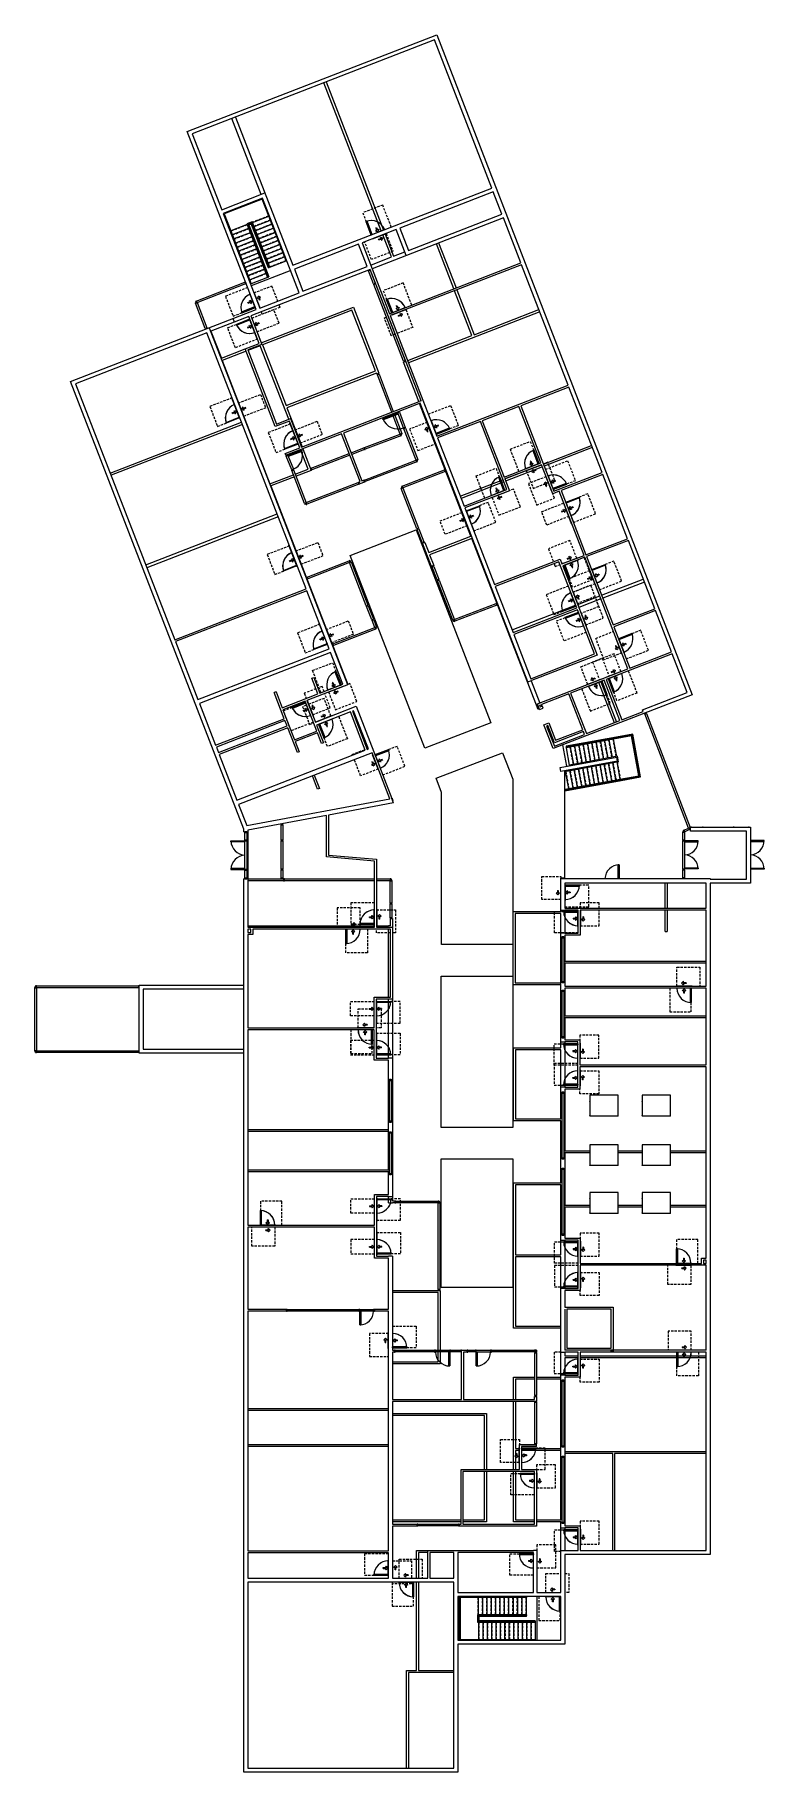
# Model space of a CAD drawing. Header units: inches. Extents: x -805 to 1035, y -5106 to -727.
import ezdxf

# ---------------------------------------------------------------- set-up
doc = ezdxf.new("R2010")
doc.units = ezdxf.units.IN
doc.header["$MEASUREMENT"] = 0
doc.linetypes.add('ADA Clearance', pattern=[9, 6, -3])
doc.linetypes.add('Overhead', pattern=[9.75, 6, -3.75])
for name, color, linetype, lineweight in [('A-DOOR', 31, 'Continuous', 15), ('A-DOOR-FRAM', 31, 'Continuous', 9), ('A-FLOR', 192, 'Continuous', 15), ('A-FLOR-HRAL', 11, 'Continuous', 9), ('A-GLAZ-CWMG', 51, 'Continuous', 9), ('A-WALL', 113, 'Continuous', 15), ('I-WALL', 2, 'Continuous', 15), ('Q-CASE', 31, 'Continuous', 9), ('S-STRS', 31, 'Continuous', 9)]:
    doc.layers.add(name, color=color, linetype=linetype, lineweight=lineweight)

# ---------------------------------------------------------------- blocks, each defined once
blk = doc.blocks.new('Rectangular Mullion - 4 1_2_ x 2_ Rectangular_CE_-5134596-ROOF')
at = {"layer": 'A-GLAZ-CWMG'}
for p, q in [((105.3, -3670.7), (105.3, -3666.2)), ((105.3, -3666.2), (212.4, -3666.2)), ((212.4, -3670.7), (105.3, -3670.7)), ((212.4, -3666.2), (212.4, -3670.7))]:
    blk.add_line(p, q, dxfattribs=at)
blk = doc.blocks.new('Rectangular Mullion - 4 1_2_ x 2_ Rectangular_CE_-5186047-ROOF')
at = {"layer": 'A-GLAZ-CWMG'}
for p, q in [((-2, -2.25), (-2, 2.25)), ((-2, 2.25), (0, 2.25)), ((0, 2.25), (0, -2.25)), ((0, -2.25), (-2, -2.25))]:
    blk.add_line(p, q, dxfattribs=at)
blk = doc.blocks.new('Rectangular Mullion - 4 1_2_ x 2_ Rectangular_CE_-5186048-ROOF')
at = {"layer": 'A-GLAZ-CWMG'}
for p, q in [((0, 2.25), (-2, 2.25)), ((-2, 2.25), (-2, -2.25)), ((0, -2.25), (0, 2.25)), ((-2, -2.25), (0, -2.25))]:
    blk.add_line(p, q, dxfattribs=at)
blk = doc.blocks.new('Rectangular Mullion - 4 1_2_ x 2_ Rectangular_CE_-5145895-ROOF')
at = {"layer": 'A-GLAZ-CWMG'}
for p, q in [((212.2, -3670.4), (216.7, -3670.4)), ((212.2, -3889.3), (212.2, -3670.4)), ((216.7, -3670.4), (216.7, -3889.3)), ((216.7, -3889.3), (212.2, -3889.3))]:
    blk.add_line(p, q, dxfattribs=at)
blk = doc.blocks.new('Rectangular Mullion - 4 1_2_ x 2_ Rectangular_CE_-5145169-ROOF')
at = {"layer": 'A-GLAZ-CWMG'}
for p, q in [((850.8, -2724.3), (850.8, -2724.1)), ((850.8, -2724.1), (878.8, -2724.1)), ((878.8, -2724.1), (878.8, -2724.3))]:
    blk.add_line(p, q, dxfattribs=at)
blk = doc.blocks.new('Rectangular Mullion - 4 1_2_ x 2_ Rectangular_CE_-V1-ROOF')
at = {"layer": 'A-GLAZ-CWMG'}
for p, q in [((-2, 2), (-2, 2.25)), ((-2, 2.25), (0, 2.25)), ((0, 2.25), (0, 2))]:
    blk.add_line(p, q, dxfattribs=at)
blk = doc.blocks.new('Rectangular Mullion - 4 1_2_ x 2_ Rectangular_CE_-V2-ROOF')
at = {"layer": 'A-GLAZ-CWMG'}
for p, q in [((0, 2.25), (-2, 2.25)), ((-2, 2.25), (-2, 2)), ((0, 2), (0, 2.25))]:
    blk.add_line(p, q, dxfattribs=at)
blk = doc.blocks.new('Rectangular Mullion - 4 1_2_ x 2_ Rectangular_CE_-5144964-ROOF')
at = {"layer": 'A-GLAZ-CWMG'}
for p, q in [((829.1, -2736.4), (833.6, -2736.4)), ((829.1, -2756.7), (829.1, -2736.4)), ((833.6, -2756.7), (829.1, -2756.7)), ((833.6, -2736.4), (833.6, -2756.7))]:
    blk.add_line(p, q, dxfattribs=at)
blk = doc.blocks.new('Rectangular Mullion - 4 1_2_ x 2_ Rectangular_CE_-V3-ROOF')
at = {"layer": 'A-GLAZ-CWMG'}
for p, q in [((0, 2.25), (-2, 2.25)), ((-2, 2.25), (-2, -2.25)), ((-2, -2.25), (0, -2.25))]:
    blk.add_line(p, q, dxfattribs=at)
blk = doc.blocks.new('Rectangular Mullion - 4 1_2_ x 2_ Rectangular_CE_-5136921-ROOF')
at = {"layer": 'A-GLAZ-CWMG'}
for p, q in [((832.3, -2731.5), (843.7, -2726.2)), ((834.2, -2735.6), (832.3, -2731.5)), ((847.9, -2729.2), (834.2, -2735.6)), ((847, -2727.2), (847.9, -2729.2))]:
    blk.add_line(p, q, dxfattribs=at)
blk = doc.blocks.new('Rectangular Mullion - 4 1_2_ x 2_ Rectangular_CE_-V4-ROOF')
at = {"layer": 'A-GLAZ-CWMG'}
for p, q in [((0, 0), (0, 2.2)), ((-2, 0), (-2, -2.2)), ((-2, -2.2), (-1, -2.2))]:
    blk.add_line(p, q, dxfattribs=at)
blk = doc.blocks.new('Rectangular Mullion - 4 1_2_ x 2_ Rectangular_CE_-5146177-ROOF')
at = {"layer": 'A-GLAZ-CWMG'}
for p, q in [((91.1, -2858.7), (95.6, -2858.7)), ((91.1, -2915.2), (91.1, -2858.7)), ((95.6, -2858.7), (95.6, -2915.2)), ((95.6, -2915.2), (91.1, -2915.2))]:
    blk.add_line(p, q, dxfattribs=at)
blk = doc.blocks.new('Rectangular Mullion - 4 1_2_ x 2_ Rectangular_CE_-5137719-ROOF')
at = {"layer": 'A-GLAZ-CWMG'}
for p, q in [((-175.7, -2859), (-175.7, -2854.5)), ((-175.7, -2854.5), (51.6, -2854.5)), ((51.6, -2859), (-175.7, -2859)), ((56.6, -2854.5), (91.3, -2854.5)), ((91.3, -2859), (56.6, -2859)), ((91.3, -2854.5), (91.3, -2859))]:
    blk.add_line(p, q, dxfattribs=at)
blk = doc.blocks.new('Rectangular Mullion - 4 1_2_ x 2_ Rectangular_CE_-5147108-ROOF')
at = {"layer": 'A-GLAZ-CWMG'}
for p, q in [((-184.1, -2718.4), (-179.6, -2718.4)), ((-184.1, -2756.4), (-184.1, -2718.4)), ((-179.6, -2756.4), (-184.1, -2756.4)), ((-179.6, -2718.4), (-179.6, -2756.4))]:
    blk.add_line(p, q, dxfattribs=at)
blk = doc.blocks.new('Rectangular Mullion - 4 1_2_ x 2_ Rectangular_CE_-5140832-ROOF')
at = {"layer": 'A-GLAZ-CWMG'}
for p, q in [((-801.1, -3128.6), (-801.1, -3124.1)), ((-801.1, -3124.1), (-543.9, -3124.1)), ((-543.9, -3128.6), (-801.1, -3128.6)), ((-543.9, -3124.1), (-543.9, -3128.6))]:
    blk.add_line(p, q, dxfattribs=at)
blk = doc.blocks.new('Rectangular Mullion - 4 1_2_ x 2_ Rectangular_CE_-5140569-ROOF')
at = {"layer": 'A-GLAZ-CWMG'}
for p, q in [((-805.4, -3128.4), (-800.9, -3128.4)), ((-805.4, -3287.9), (-805.4, -3128.4)), ((-800.9, -3128.4), (-800.9, -3287.9)), ((-800.9, -3287.9), (-805.4, -3287.9))]:
    blk.add_line(p, q, dxfattribs=at)
blk = doc.blocks.new('CW-Single_CE_ - Medium Style-5186067-ROOF')
at = {"layer": 'A-DOOR', "lineweight": 25}
for p, q in [((-18.1, -37.7), (-18.1, -3.3)), ((-15.6, -37.7), (-18.1, -37.7)), ((-15.6, -3.3), (-15.6, -37.7))]:
    blk.add_line(p, q, dxfattribs=at)
at = {"layer": 'A-DOOR', "lineweight": 9}
blk.add_arc((-18.1, -1.5), 36.2, 270, 357.1301, dxfattribs=at)
blk = doc.blocks.new('Rectangular Mullion - 4 1_2_ x 2_ Rectangular_CE_-5145052-ROOF')
at = {"layer": 'A-GLAZ-CWMG'}
for p, q in [((829.1, -2758.7), (833.6, -2758.7)), ((829.1, -2829.4), (829.1, -2758.7)), ((833.6, -2758.7), (833.6, -2829.4)), ((833.6, -2829.4), (829.1, -2829.4))]:
    blk.add_line(p, q, dxfattribs=at)
blk = doc.blocks.new('Rectangular Mullion - 4 1_2_ x 2_ Rectangular_CE_-5186050-ROOF')
at = {"layer": 'A-GLAZ-CWMG'}
for p, q in [((-1, -2.25), (-1, 2.25)), ((-1, 2.25), (1, 2.25)), ((1, 2.25), (1, -2.25)), ((1, -2.25), (-1, -2.25))]:
    blk.add_line(p, q, dxfattribs=at)
blk = doc.blocks.new('CW-Double_CE_ - Medium Style-5186070-ROOF')
at = {"layer": 'A-DOOR'}
for p, q in [((-35.3, -36.8), (-35.3, -2.2)), ((-32.8, -36.8), (-35.3, -36.8)), ((-32.8, -2.2), (-32.8, -36.8)), ((32.8, -2.2), (32.8, -36.8)), ((32.8, -36.8), (35.3, -36.8)), ((35.3, -36.8), (35.3, -2.2))]:
    blk.add_line(p, q, dxfattribs=at)
for centre, start, end in [((-35.3, -1.5), 270, 358.7807), ((35.3, -1.5), 181.2193, 270)]:
    blk.add_arc(centre, 35.3, start, end, dxfattribs=at)
blk = doc.blocks.new('Rectangular Mullion - 4 1_2_ x 2_ Rectangular_CE_-5145053-ROOF')
at = {"layer": 'A-GLAZ-CWMG'}
for p, q in [((829.1, -2831.4), (833.6, -2831.4)), ((829.1, -2851.4), (829.1, -2831.4)), ((833.6, -2831.4), (833.6, -2851.4)), ((833.6, -2851.4), (829.1, -2851.4))]:
    blk.add_line(p, q, dxfattribs=at)
blk = doc.blocks.new('Rectangular Mullion - 4 1_2_ x 2_ Rectangular_CE_-5145329-ROOF')
at = {"layer": 'A-GLAZ-CWMG'}
for p, q in [((880.8, -2724.3), (880.8, -2724.1)), ((880.8, -2724.1), (956.4, -2724.1)), ((956.4, -2724.1), (956.4, -2724.3))]:
    blk.add_line(p, q, dxfattribs=at)
blk = doc.blocks.new('Rectangular Mullion - 4 1_2_ x 2_ Rectangular_CE_-V5-ROOF')
at = {"layer": 'A-GLAZ-CWMG'}
for p, q in [((-1, 2), (-1, 2.25)), ((-1, 2.25), (1, 2.25)), ((1, 2.25), (1, 2))]:
    blk.add_line(p, q, dxfattribs=at)
blk = doc.blocks.new('Rectangular Mullion - 4 1_2_ x 2_ Rectangular_CE_-5145330-ROOF')
at = {"layer": 'A-GLAZ-CWMG'}
for p, q in [((958.4, -2724.3), (958.4, -2724.1)), ((958.4, -2724.1), (994.9, -2724.1)), ((994.9, -2724.1), (994.9, -2724.3))]:
    blk.add_line(p, q, dxfattribs=at)
blk = doc.blocks.new('CW-Double_CE_ - Medium Style-5186074-ROOF')
at = {"layer": 'A-DOOR'}
for p, q in [((-36.25, -37.75), (-36.25, -2.75)), ((-33.75, -37.75), (-36.25, -37.75)), ((-33.75, -2.75), (-33.75, -37.75)), ((33.75, -2.75), (33.75, -37.75)), ((33.75, -37.75), (36.25, -37.75)), ((36.25, -37.75), (36.25, -2.75))]:
    blk.add_line(p, q, dxfattribs=at)
for centre, start, end in [((-36.25, -1.5), 270, 358.01863), ((36.25, -1.5), 181.98137, 270)]:
    blk.add_arc(centre, 36.25, start, end, dxfattribs=at)
blk = doc.blocks.new('Rectangular Mullion - 4 1_2_ x 2_ Rectangular_CE_-5146179-ROOF')
at = {"layer": 'A-GLAZ-CWMG'}
for p, q in [((91.1, -2917.2), (95.6, -2917.2)), ((91.1, -2952.2), (91.1, -2917.2)), ((95.6, -2917.2), (95.6, -2952.2)), ((95.6, -2952.2), (91.1, -2952.2))]:
    blk.add_line(p, q, dxfattribs=at)
blk = doc.blocks.new('Rectangular Mullion - 4 1_2_ x 2_ Rectangular_CE_-5147204-ROOF')
at = {"layer": 'A-GLAZ-CWMG'}
for p, q in [((-184.1, -2758.4), (-179.6, -2758.4)), ((-184.1, -2829.4), (-184.1, -2758.4)), ((-179.6, -2758.4), (-179.6, -2829.4)), ((-179.6, -2829.4), (-184.1, -2829.4))]:
    blk.add_line(p, q, dxfattribs=at)
blk = doc.blocks.new('Rectangular Mullion - 4 1_2_ x 2_ Rectangular_CE_-5147205-ROOF')
at = {"layer": 'A-GLAZ-CWMG'}
for p, q in [((-184.1, -2831.4), (-179.6, -2831.4)), ((-184.1, -2852.4), (-184.1, -2831.4)), ((-179.6, -2831.4), (-179.6, -2852.4)), ((-179.6, -2852.4), (-184.1, -2852.4))]:
    blk.add_line(p, q, dxfattribs=at)
blk = doc.blocks.new('CW-Double_CE_ - Medium Style-5186079-ROOF')
at = {"layer": 'A-DOOR'}
for p, q in [((-33.5, 37.5), (-36, 37.5)), ((-36, 37.5), (-36, 2.25)), ((-33.5, 2.25), (-33.5, 37.5)), ((33.5, 2.25), (33.5, 37.5)), ((33.5, 37.5), (36, 37.5)), ((36, 37.5), (36, 2.25))]:
    blk.add_line(p, q, dxfattribs=at)
for centre, start, end in [((-36, 1.5), 1.19708, 90), ((36, 1.5), 90, 178.80292)]:
    blk.add_arc(centre, 36, start, end, dxfattribs=at)
blk = doc.blocks.new('Rectangular Mullion - 4 1_2_ x 2_ Rectangular_CE_-5163864-ROOF')
at = {"layer": 'A-GLAZ-CWMG'}
for p, q in [((50, -1356.6), (54.2, -1355)), ((124.8, -1549.7), (50, -1356.6)), ((54.2, -1355), (129, -1548.1)), ((129, -1548.1), (124.8, -1549.7))]:
    blk.add_line(p, q, dxfattribs=at)
blk = doc.blocks.new('Rectangular Mullion - 4 1_2_ x 2_ Rectangular_CE_-5157359-ROOF')
at = {"layer": 'A-GLAZ-CWMG'}
for p, q in [((58.8, -1583.8), (63, -1582.2)), ((94.9, -1678), (58.8, -1583.8)), ((63, -1582.2), (99.1, -1676.4)), ((116.2, -1733.4), (96.7, -1682.7)), ((100.9, -1681.1), (120.4, -1731.8)), ((120.4, -1731.8), (116.2, -1733.4))]:
    blk.add_line(p, q, dxfattribs=at)
blk = doc.blocks.new('Rectangular Mullion - 4 1_2_ x 2_ Rectangular_CE_-5163590-ROOF')
at = {"layer": 'A-GLAZ-CWMG'}
for p, q in [((-108.2, -1819.3), (-12.1, -1782.4)), ((-10.4, -1786.6), (-106.6, -1823.5)), ((-106.6, -1823.5), (-108.2, -1819.3))]:
    blk.add_line(p, q, dxfattribs=at)
blk = doc.blocks.new('Rectangular Mullion - 4 1_2_ x 2_ Rectangular_CE_-5158681-ROOF')
at = {"layer": 'A-GLAZ-CWMG'}
for p, q in [((-53.5, -2261.9), (52.3, -2220.9)), ((54, -2225.1), (-51.9, -2266.1)), ((52.3, -2220.9), (54, -2225.1)), ((-51.9, -2266.1), (-53.5, -2261.9))]:
    blk.add_line(p, q, dxfattribs=at)
blk = doc.blocks.new('Rectangular Mullion - 4 1_2_ x 2_ Rectangular_CE_-5189257-ROOF')
at = {"layer": 'A-GLAZ-CWMG'}
for p, q in [((-11.4, -2057.1), (-7.2, -2055.5)), ((30.9, -2166.2), (-11.4, -2057.1)), ((-7.2, -2055.5), (35.1, -2164.5)), ((35.1, -2164.5), (30.9, -2166.2))]:
    blk.add_line(p, q, dxfattribs=at)
blk = doc.blocks.new('Rectangular Mullion - 4 1_2_ x 2_ Rectangular_CE_-5158968-ROOF')
at = {"layer": 'A-GLAZ-CWMG'}
for p, q in [((121.7, -1864.9), (228, -1823.7)), ((229.6, -1827.9), (123.3, -1869.1)), ((228, -1823.7), (229.6, -1827.9)), ((123.3, -1869.1), (121.7, -1864.9))]:
    blk.add_line(p, q, dxfattribs=at)
blk = doc.blocks.new('Rectangular Mullion - 4 1_2_ x 2_ Rectangular_CE_-5163459-ROOF')
at = {"layer": 'A-GLAZ-CWMG'}
for p, q in [((210.3, -2102.8), (214.5, -2101.2)), ((214.5, -2101.2), (253.2, -2201)), ((249, -2202.6), (210.3, -2102.8)), ((253.2, -2201), (249, -2202.6))]:
    blk.add_line(p, q, dxfattribs=at)
blk = doc.blocks.new('Rectangular Mullion - 4 1_2_ x 2_ Rectangular_CE_-5159959-ROOF')
at = {"layer": 'A-GLAZ-CWMG'}
for p, q in [((252.8, -2200.8), (358.3, -2160)), ((359.9, -2164.2), (254.5, -2205)), ((358.3, -2160), (359.9, -2164.2)), ((254.5, -2205), (252.8, -2200.8))]:
    blk.add_line(p, q, dxfattribs=at)
blk = doc.blocks.new('Rectangular Mullion - 4 1_2_ x 2_ Rectangular_CE_-5163360-ROOF')
at = {"layer": 'A-GLAZ-CWMG'}
for p, q in [((119.2, -1870.4), (123.4, -1868.8)), ((158.7, -1972.2), (119.2, -1870.4)), ((123.4, -1868.8), (162.9, -1970.5)), ((162.9, -1970.5), (158.7, -1972.2))]:
    blk.add_line(p, q, dxfattribs=at)
blk = doc.blocks.new('Rectangular Mullion - 4 1_2_ x 2_ Rectangular_CE_-5163535-ROOF')
at = {"layer": 'A-GLAZ-CWMG'}
for p, q in [((26.7, -1767.5), (116.4, -1733.1)), ((118, -1737.3), (28.3, -1771.7)), ((116.4, -1733.1), (118, -1737.3)), ((28.3, -1771.7), (26.7, -1767.5))]:
    blk.add_line(p, q, dxfattribs=at)
blk = doc.blocks.new('Rectangular Mullion - 4 1_2_ x 2_ Rectangular_CE_-5163592-ROOF')
at = {"layer": 'A-GLAZ-CWMG'}
for p, q in [((-7.4, -1780.6), (24.9, -1768.2)), ((26.5, -1772.4), (-5.8, -1784.8)), ((24.9, -1768.2), (26.5, -1772.4))]:
    blk.add_line(p, q, dxfattribs=at)
blk = doc.blocks.new('Rectangular Mullion - 4 1_2_ x 2_ Rectangular_CE_-5167105-ROOF')
at = {"layer": 'A-GLAZ-CWMG'}
for p, q in [((733.4, -2438.7), (737.6, -2437.1)), ((843.8, -2726.3), (733.4, -2438.7)), ((737.6, -2437.1), (848, -2724.7)), ((848, -2724.7), (843.8, -2726.3))]:
    blk.add_line(p, q, dxfattribs=at)
blk = doc.blocks.new('Rectangular Mullion - 4 1_2_ x 2_ Rectangular_CE_-5147331-ROOF')
at = {"layer": 'A-GLAZ-CWMG'}
for p, q in [((-275.1, -2737.4), (-270.6, -2737.4)), ((-275.1, -2756.4), (-275.1, -2737.4)), ((-270.6, -2756.4), (-275.1, -2756.4)), ((-270.6, -2737.4), (-270.6, -2756.4))]:
    blk.add_line(p, q, dxfattribs=at)
blk = doc.blocks.new('Rectangular Mullion - 4 1_2_ x 2_ Rectangular_CE_-5147333-ROOF')
at = {"layer": 'A-GLAZ-CWMG'}
for p, q in [((-275.1, -2758.4), (-270.6, -2758.4)), ((-275.1, -2830.4), (-275.1, -2758.4)), ((-270.6, -2758.4), (-270.6, -2830.4)), ((-270.6, -2830.4), (-275.1, -2830.4))]:
    blk.add_line(p, q, dxfattribs=at)
blk = doc.blocks.new('Door-Single_CE_ - WD Door-2_ HM Frame-5167567-ROOF')
at = {"layer": 'A-DOOR', "linetype": 'ADA Clearance', "lineweight": 9}
for p, q in [((-18, 53), (40, 53)), ((-18, 5), (-18, 53)), ((40, 53), (40, 5)), ((-2, 16.8), (-6.3, 12.5)), ((-2, 8.3), (-6.3, 12.5)), ((-0.8, 15.5), (-2.9, 13.4)), ((4.8, 13.4), (-2.9, 13.4)), ((4.8, 11.7), (-2.9, 11.7)), ((-0.8, 9.5), (-2.9, 11.7)), ((-0.8, 15.5), (-2, 16.8)), ((-0.8, 9.5), (-2, 8.3)), ((4.8, 13.4), (4.8, 11.7)), ((40, 5), (35, 5)), ((-36, -5), (-36, -65)), ((-4.3, -11.1), (0, -6.9)), ((-3, -12.4), (-4.3, -11.1)), ((-3, -12.4), (-0.9, -10.2)), ((-0.9, -18), (-0.9, -10.2)), ((0.9, -18), (-0.9, -18)), ((4.2, -11.1), (0, -6.9)), ((0.9, -18), (0.9, -10.2)), ((3, -12.4), (0.9, -10.2)), ((3, -12.4), (4.2, -11.1)), ((18, -65), (18, -5)), ((-36, -65), (18, -65))]:
    blk.add_line(p, q, dxfattribs=at)
at = {"layer": 'A-DOOR'}
for p, q in [((16, -41.5), (16, -5.5)), ((16, -5.5), (18, -5.5)), ((18, -41.5), (16, -41.5)), ((18, -5.5), (18, -41.5))]:
    blk.add_line(p, q, dxfattribs=at)
at = {"layer": 'A-DOOR', "lineweight": 25}
for p, q in [((16, -41.5), (16, -5.5)), ((18, -5.5), (16, -5.5)), ((18, -41.5), (16, -41.5)), ((18, -5.5), (18, -41.5))]:
    blk.add_line(p, q, dxfattribs=at)
at = {"layer": 'A-DOOR', "lineweight": 9}
for start in [179.5, 179.5, 179.5, 180.0012]:
    blk.add_arc((18, -5.5), 36, start, 270, dxfattribs=at)
at = {"layer": 'A-DOOR-FRAM'}
for p, q in [((-20, 5.5), (20, 5.5)), ((-20, 5), (-20, 5.5)), ((20, 5.5), (20, 5)), ((-20, -5.5), (-20, -5)), ((20, -5.5), (-20, -5.5)), ((20, -5), (20, -5.5))]:
    blk.add_line(p, q, dxfattribs=at)
blk = doc.blocks.new('Door-Single_CE_ - WD Door-2_ HM Frame-5167641-ROOF')
at = {"layer": 'A-DOOR', "linetype": 'ADA Clearance', "lineweight": 9}
for p, q in [((-36, 62.5), (18, 62.5)), ((-36, 2.5), (-36, 62.5)), ((18, 62.5), (18, 2.5)), ((-3, 9.9), (-4.3, 8.6)), ((-4.3, 8.6), (0, 4.4)), ((-3, 9.9), (-0.9, 7.7)), ((-0.9, 15.5), (-0.9, 7.7)), ((0.9, 15.5), (-0.9, 15.5)), ((4.2, 8.6), (0, 4.4)), ((0.9, 15.5), (0.9, 7.7)), ((3, 9.9), (0.9, 7.7)), ((3, 9.9), (4.2, 8.6)), ((-18, -2.5), (-18, -50.5)), ((-2, -5.8), (-6.3, -10)), ((-2, -14.3), (-6.3, -10)), ((-0.8, -7), (-2.9, -9.2)), ((4.8, -9.2), (-2.9, -9.2)), ((4.8, -10.9), (-2.9, -10.9)), ((-0.8, -13), (-2.9, -10.9)), ((-0.8, -7), (-2, -5.8)), ((-0.8, -13), (-2, -14.3)), ((4.8, -10.9), (4.8, -9.2)), ((40, -2.5), (26, -2.5)), ((40, -50.5), (40, -2.5)), ((-18, -50.5), (21, -50.5)), ((26, -50.5), (40, -50.5))]:
    blk.add_line(p, q, dxfattribs=at)
at = {"layer": 'A-DOOR'}
for p, q in [((18, 39), (16, 39)), ((16, 39), (16, 3)), ((16, 3), (18, 3)), ((18, 3), (18, 39))]:
    blk.add_line(p, q, dxfattribs=at)
at = {"layer": 'A-DOOR', "lineweight": 25}
for p, q in [((18, 39), (16, 39)), ((16, 39), (16, 3)), ((18, 3), (16, 3)), ((18, 3), (18, 39))]:
    blk.add_line(p, q, dxfattribs=at)
at = {"layer": 'A-DOOR', "lineweight": 9}
for end in [179.9988, 180.5, 180.5, 180.5]:
    blk.add_arc((18, 3), 36, 90, end, dxfattribs=at)
at = {"layer": 'A-DOOR-FRAM'}
for p, q in [((-20, 3), (20, 3)), ((-20, 2.5), (-20, 3)), ((20, 3), (20, 2.5)), ((-20, -3), (-20, -2.5)), ((20, -3), (-20, -3)), ((20, -2.5), (20, -3))]:
    blk.add_line(p, q, dxfattribs=at)
blk = doc.blocks.new('Door-Single_CE_ - WD Door-2_ HM Frame-5167734-ROOF')
at = {"layer": 'A-DOOR', "linetype": 'ADA Clearance', "lineweight": 9}
for p, q in [((-18, 50.5), (40, 50.5)), ((-18, 2.5), (-18, 50.5)), ((40, 50.5), (40, 2.5)), ((-2, 14.3), (-6.3, 10)), ((-2, 5.8), (-6.3, 10)), ((-0.8, 13), (-2.9, 10.9)), ((4.8, 10.9), (-2.9, 10.9)), ((4.8, 9.2), (-2.9, 9.2)), ((-0.8, 7), (-2.9, 9.2)), ((-0.8, 13), (-2, 14.3)), ((-0.8, 7), (-2, 5.8)), ((4.8, 10.9), (4.8, 9.2)), ((-36, -2.5), (-36, -62.5)), ((-4.3, -8.6), (0, -4.4)), ((-3, -9.9), (-4.3, -8.6)), ((-3, -9.9), (-0.9, -7.7)), ((-0.9, -15.5), (-0.9, -7.7)), ((0.9, -15.5), (-0.9, -15.5)), ((4.2, -8.6), (0, -4.4)), ((0.9, -15.5), (0.9, -7.7)), ((3, -9.9), (0.9, -7.7)), ((3, -9.9), (4.2, -8.6)), ((18, -62.5), (18, -2.5)), ((-36, -62.5), (18, -62.5))]:
    blk.add_line(p, q, dxfattribs=at)
at = {"layer": 'A-DOOR'}
for p, q in [((16, -39), (16, -3)), ((16, -3), (18, -3)), ((18, -39), (16, -39)), ((18, -3), (18, -39))]:
    blk.add_line(p, q, dxfattribs=at)
at = {"layer": 'A-DOOR', "lineweight": 25}
for p, q in [((16, -39), (16, -3)), ((18, -3), (16, -3)), ((18, -39), (16, -39)), ((18, -3), (18, -39))]:
    blk.add_line(p, q, dxfattribs=at)
at = {"layer": 'A-DOOR', "lineweight": 9}
for start in [179.5, 179.5, 179.5, 180.0012]:
    blk.add_arc((18, -3), 36, start, 270, dxfattribs=at)
at = {"layer": 'A-DOOR-FRAM'}
for p, q in [((-20, 3), (20, 3)), ((-20, 2.5), (-20, 3)), ((20, 3), (20, 2.5)), ((-20, -3), (-20, -2.5)), ((20, -3), (-20, -3)), ((20, -2.5), (20, -3))]:
    blk.add_line(p, q, dxfattribs=at)
blk = doc.blocks.new('Door-Single_CE_ - WD Door-2_ HM Frame-V6-ROOF')
at = {"layer": 'A-DOOR', "linetype": 'ADA Clearance', "lineweight": 9}
for p, q in [((-36, 62.5), (18, 62.5)), ((-36, 2.5), (-36, 62.5)), ((18, 62.5), (18, 2.5)), ((-3, 9.9), (-4.3, 8.6)), ((-4.3, 8.6), (0, 4.4)), ((-3, 9.9), (-0.9, 7.7)), ((-0.9, 15.5), (-0.9, 7.7)), ((0.9, 15.5), (-0.9, 15.5)), ((4.2, 8.6), (0, 4.4)), ((0.9, 15.5), (0.9, 7.7)), ((3, 9.9), (0.9, 7.7)), ((3, 9.9), (4.2, 8.6)), ((-18, -2.5), (-18, -50.5)), ((-2, -5.8), (-6.3, -10)), ((-2, -14.3), (-6.3, -10)), ((-0.8, -7), (-2.9, -9.2)), ((4.8, -9.2), (-2.9, -9.2)), ((4.8, -10.9), (-2.9, -10.9)), ((-0.8, -13), (-2.9, -10.9)), ((-0.8, -7), (-2, -5.8)), ((-0.8, -13), (-2, -14.3)), ((4.8, -10.9), (4.8, -9.2)), ((40, -2.5), (28, -2.5)), ((40, -50.5), (40, -2.5)), ((-18, -50.5), (40, -50.5))]:
    blk.add_line(p, q, dxfattribs=at)
at = {"layer": 'A-DOOR'}
for p, q in [((18, 39), (16, 39)), ((16, 39), (16, 3)), ((16, 3), (18, 3)), ((18, 3), (18, 39))]:
    blk.add_line(p, q, dxfattribs=at)
at = {"layer": 'A-DOOR', "lineweight": 25}
for p, q in [((18, 39), (16, 39)), ((16, 39), (16, 3)), ((18, 3), (16, 3)), ((18, 3), (18, 39))]:
    blk.add_line(p, q, dxfattribs=at)
at = {"layer": 'A-DOOR', "lineweight": 9}
for end in [179.9988, 180.5, 180.5, 180.5]:
    blk.add_arc((18, 3), 36, 90, end, dxfattribs=at)
at = {"layer": 'A-DOOR-FRAM'}
for p, q in [((-20, 3), (20, 3)), ((-20, 2.5), (-20, 3)), ((20, 3), (20, 2.5)), ((-20, -3), (-20, -2.5)), ((20, -3), (-20, -3)), ((20, -2.5), (20, -3))]:
    blk.add_line(p, q, dxfattribs=at)
blk = doc.blocks.new('Door-Single_CE_ - WD Door-2_ HM Frame-V7-ROOF')
at = {"layer": 'A-DOOR', "linetype": 'ADA Clearance', "lineweight": 9}
for p, q in [((-18, 50.5), (40, 50.5)), ((-18, 2.5), (-18, 50.5)), ((40, 50.5), (40, 2.5)), ((-2, 14.3), (-6.3, 10)), ((-2, 5.8), (-6.3, 10)), ((-0.8, 13), (-2.9, 10.9)), ((4.8, 10.9), (-2.9, 10.9)), ((4.8, 9.2), (-2.9, 9.2)), ((-0.8, 7), (-2.9, 9.2)), ((-0.8, 13), (-2, 14.3)), ((-0.8, 7), (-2, 5.8)), ((4.8, 10.9), (4.8, 9.2)), ((40, 2.5), (28, 2.5)), ((-36, -2.5), (-36, -62.5)), ((-4.3, -8.6), (0, -4.4)), ((-3, -9.9), (-4.3, -8.6)), ((-3, -9.9), (-0.9, -7.7)), ((-0.9, -15.5), (-0.9, -7.7)), ((0.9, -15.5), (-0.9, -15.5)), ((4.2, -8.6), (0, -4.4)), ((0.9, -15.5), (0.9, -7.7)), ((3, -9.9), (0.9, -7.7)), ((3, -9.9), (4.2, -8.6)), ((18, -62.5), (18, -2.5)), ((-36, -62.5), (18, -62.5))]:
    blk.add_line(p, q, dxfattribs=at)
at = {"layer": 'A-DOOR'}
for p, q in [((16, -39), (16, -3)), ((16, -3), (18, -3)), ((18, -39), (16, -39)), ((18, -3), (18, -39))]:
    blk.add_line(p, q, dxfattribs=at)
at = {"layer": 'A-DOOR', "lineweight": 25}
for p, q in [((16, -39), (16, -3)), ((18, -3), (16, -3)), ((18, -39), (16, -39)), ((18, -3), (18, -39))]:
    blk.add_line(p, q, dxfattribs=at)
at = {"layer": 'A-DOOR', "lineweight": 9}
for start in [179.5, 179.5, 179.5, 180.0012]:
    blk.add_arc((18, -3), 36, start, 270, dxfattribs=at)
at = {"layer": 'A-DOOR-FRAM'}
for p, q in [((-20, 3), (20, 3)), ((-20, 2.5), (-20, 3)), ((20, 3), (20, 2.5)), ((-20, -3), (-20, -2.5)), ((20, -3), (-20, -3)), ((20, -2.5), (20, -3))]:
    blk.add_line(p, q, dxfattribs=at)
blk = doc.blocks.new('Door-Single_CE_ - WD Door-2_ HM Frame-V8-ROOF')
at = {"layer": 'A-DOOR', "linetype": 'ADA Clearance', "lineweight": 9}
for p, q in [((-36, 62.5), (18, 62.5)), ((-36, 2.5), (-36, 62.5)), ((18, 62.5), (18, 2.5)), ((-3, 9.9), (-4.3, 8.6)), ((-4.3, 8.6), (0, 4.4)), ((-3, 9.9), (-0.9, 7.7)), ((-0.9, 15.5), (-0.9, 7.7)), ((0.9, 15.5), (-0.9, 15.5)), ((4.2, 8.6), (0, 4.4)), ((0.9, 15.5), (0.9, 7.7)), ((3, 9.9), (0.9, 7.7)), ((3, 9.9), (4.2, 8.6)), ((-18, -2.5), (-18, -50.5)), ((-2, -5.8), (-6.3, -10)), ((-2, -14.3), (-6.3, -10)), ((-0.8, -7), (-2.9, -9.2)), ((4.8, -9.2), (-2.9, -9.2)), ((4.8, -10.9), (-2.9, -10.9)), ((-0.8, -13), (-2.9, -10.9)), ((-0.8, -7), (-2, -5.8)), ((-0.8, -13), (-2, -14.3)), ((4.8, -10.9), (4.8, -9.2)), ((40, -2.5), (27, -2.5)), ((40, -50.5), (40, -2.5)), ((-18, -50.5), (40, -50.5))]:
    blk.add_line(p, q, dxfattribs=at)
at = {"layer": 'A-DOOR'}
for p, q in [((18, 39), (16, 39)), ((16, 39), (16, 3)), ((16, 3), (18, 3)), ((18, 3), (18, 39))]:
    blk.add_line(p, q, dxfattribs=at)
at = {"layer": 'A-DOOR', "lineweight": 25}
for p, q in [((18, 39), (16, 39)), ((16, 39), (16, 3)), ((18, 3), (16, 3)), ((18, 3), (18, 39))]:
    blk.add_line(p, q, dxfattribs=at)
at = {"layer": 'A-DOOR', "lineweight": 9}
for end in [179.9988, 180.5, 180.5, 180.5]:
    blk.add_arc((18, 3), 36, 90, end, dxfattribs=at)
at = {"layer": 'A-DOOR-FRAM'}
for p, q in [((-20, 3), (20, 3)), ((-20, 2.5), (-20, 3)), ((20, 3), (20, 2.5)), ((-20, -3), (-20, -2.5)), ((20, -3), (-20, -3)), ((20, -2.5), (20, -3))]:
    blk.add_line(p, q, dxfattribs=at)
blk = doc.blocks.new('Door-Single_CE_ - WD Door-2_ HM Frame-V9-ROOF')
at = {"layer": 'A-DOOR', "linetype": 'ADA Clearance', "lineweight": 9}
for p, q in [((-18, 50.5), (40, 50.5)), ((-18, 2.5), (-18, 50.5)), ((40, 50.5), (40, 2.5)), ((-2, 14.3), (-6.3, 10)), ((-2, 5.8), (-6.3, 10)), ((-0.8, 13), (-2.9, 10.9)), ((4.8, 10.9), (-2.9, 10.9)), ((4.8, 9.2), (-2.9, 9.2)), ((-0.8, 7), (-2.9, 9.2)), ((-0.8, 13), (-2, 14.3)), ((-0.8, 7), (-2, 5.8)), ((4.8, 10.9), (4.8, 9.2)), ((40, 2.5), (27, 2.5)), ((-36, -2.5), (-36, -62.5)), ((-4.3, -8.6), (0, -4.4)), ((-3, -9.9), (-4.3, -8.6)), ((-3, -9.9), (-0.9, -7.7)), ((-0.9, -15.5), (-0.9, -7.7)), ((0.9, -15.5), (-0.9, -15.5)), ((4.2, -8.6), (0, -4.4)), ((0.9, -15.5), (0.9, -7.7)), ((3, -9.9), (0.9, -7.7)), ((3, -9.9), (4.2, -8.6)), ((18, -62.5), (18, -2.5)), ((-36, -62.5), (18, -62.5))]:
    blk.add_line(p, q, dxfattribs=at)
at = {"layer": 'A-DOOR'}
for p, q in [((16, -39), (16, -3)), ((16, -3), (18, -3)), ((18, -39), (16, -39)), ((18, -3), (18, -39))]:
    blk.add_line(p, q, dxfattribs=at)
at = {"layer": 'A-DOOR', "lineweight": 25}
for p, q in [((16, -39), (16, -3)), ((18, -3), (16, -3)), ((18, -39), (16, -39)), ((18, -3), (18, -39))]:
    blk.add_line(p, q, dxfattribs=at)
at = {"layer": 'A-DOOR', "lineweight": 9}
for start in [179.5, 179.5, 179.5, 180.0012]:
    blk.add_arc((18, -3), 36, start, 270, dxfattribs=at)
at = {"layer": 'A-DOOR-FRAM'}
for p, q in [((-20, 3), (20, 3)), ((-20, 2.5), (-20, 3)), ((20, 3), (20, 2.5)), ((-20, -3), (-20, -2.5)), ((20, -3), (-20, -3)), ((20, -2.5), (20, -3))]:
    blk.add_line(p, q, dxfattribs=at)
blk = doc.blocks.new('Door-Single_CE_ - WD Door-2_ HM Frame-V10-ROOF')
at = {"layer": 'A-DOOR', "linetype": 'ADA Clearance', "lineweight": 9}
for p, q in [((-18, 50.5), (40, 50.5)), ((-18, 2.5), (-18, 50.5)), ((40, 50.5), (40, 2.5)), ((-2, 14.3), (-6.3, 10)), ((-2, 5.8), (-6.3, 10)), ((-0.8, 13), (-2.9, 10.9)), ((4.8, 10.9), (-2.9, 10.9)), ((4.8, 9.2), (-2.9, 9.2)), ((-0.8, 7), (-2.9, 9.2)), ((-0.8, 13), (-2, 14.3)), ((-0.8, 7), (-2, 5.8)), ((4.8, 10.9), (4.8, 9.2)), ((40, 2.5), (27, 2.5)), ((-4.3, -8.6), (0, -4.4)), ((-3, -9.9), (-4.3, -8.6)), ((-3, -9.9), (-0.9, -7.7)), ((-0.9, -15.5), (-0.9, -7.7)), ((0.9, -15.5), (-0.9, -15.5)), ((4.2, -8.6), (0, -4.4)), ((0.9, -15.5), (0.9, -7.7)), ((3, -9.9), (0.9, -7.7)), ((3, -9.9), (4.2, -8.6)), ((18, -62.5), (18, -2.5)), ((-36, -45.7), (-36, -62.5)), ((-36, -62.5), (18, -62.5))]:
    blk.add_line(p, q, dxfattribs=at)
at = {"layer": 'A-DOOR'}
for p, q in [((16, -39), (16, -3)), ((16, -3), (18, -3)), ((18, -39), (16, -39)), ((18, -3), (18, -39))]:
    blk.add_line(p, q, dxfattribs=at)
at = {"layer": 'A-DOOR', "lineweight": 25}
for p, q in [((16, -39), (16, -3)), ((18, -3), (16, -3)), ((18, -39), (16, -39)), ((18, -3), (18, -39))]:
    blk.add_line(p, q, dxfattribs=at)
at = {"layer": 'A-DOOR', "lineweight": 9}
for start in [179.5, 179.5, 179.5, 180.0012]:
    blk.add_arc((18, -3), 36, start, 270, dxfattribs=at)
at = {"layer": 'A-DOOR-FRAM'}
for p, q in [((-20, 3), (20, 3)), ((-20, 2.5), (-20, 3)), ((20, 3), (20, 2.5)), ((-20, -3), (-20, -2.5)), ((20, -3), (-20, -3)), ((20, -2.5), (20, -3))]:
    blk.add_line(p, q, dxfattribs=at)
blk = doc.blocks.new('Door-Single_CE_ - WD Door-2_ HM Frame-V11-ROOF')
at = {"layer": 'A-DOOR', "linetype": 'ADA Clearance', "lineweight": 9}
for p, q in [((-36, 62.5), (18, 62.5)), ((-36, 2.5), (-36, 62.5)), ((18, 62.5), (18, 2.5)), ((-3, 9.9), (-4.3, 8.6)), ((-4.3, 8.6), (0, 4.4)), ((-3, 9.9), (-0.9, 7.7)), ((-0.9, 15.5), (-0.9, 7.7)), ((0.9, 15.5), (-0.9, 15.5)), ((4.2, 8.6), (0, 4.4)), ((0.9, 15.5), (0.9, 7.7)), ((3, 9.9), (0.9, 7.7)), ((3, 9.9), (4.2, 8.6)), ((-18, -2.5), (-18, -50.5)), ((-2, -5.8), (-6.3, -10)), ((-2, -14.3), (-6.3, -10)), ((-0.8, -7), (-2.9, -9.2)), ((4.8, -9.2), (-2.9, -9.2)), ((4.8, -10.9), (-2.9, -10.9)), ((-0.8, -13), (-2.9, -10.9)), ((-0.8, -7), (-2, -5.8)), ((-0.8, -13), (-2, -14.3)), ((4.8, -10.9), (4.8, -9.2)), ((40, -50.5), (40, -2.5)), ((-18, -50.5), (40, -50.5))]:
    blk.add_line(p, q, dxfattribs=at)
at = {"layer": 'A-DOOR'}
for p, q in [((18, 39), (16, 39)), ((16, 39), (16, 3)), ((16, 3), (18, 3)), ((18, 3), (18, 39))]:
    blk.add_line(p, q, dxfattribs=at)
at = {"layer": 'A-DOOR', "lineweight": 25}
for p, q in [((18, 39), (16, 39)), ((16, 39), (16, 3)), ((18, 3), (16, 3)), ((18, 3), (18, 39))]:
    blk.add_line(p, q, dxfattribs=at)
at = {"layer": 'A-DOOR', "lineweight": 9}
for end in [179.9988, 180.5, 180.5, 180.5]:
    blk.add_arc((18, 3), 36, 90, end, dxfattribs=at)
at = {"layer": 'A-DOOR-FRAM'}
for p, q in [((-20, 3), (20, 3)), ((-20, 2.5), (-20, 3)), ((20, 3), (20, 2.5)), ((-20, -3), (-20, -2.5)), ((20, -3), (-20, -3)), ((20, -2.5), (20, -3))]:
    blk.add_line(p, q, dxfattribs=at)
blk = doc.blocks.new('Door-Single_CE_ - WD Door-2_ HM Frame-V12-ROOF')
at = {"layer": 'A-DOOR', "linetype": 'ADA Clearance', "lineweight": 9}
for p, q in [((-36, 62.5), (18, 62.5)), ((-36, 46), (-36, 62.5)), ((18, 62.5), (18, 2.5)), ((-3, 9.9), (-4.3, 8.6)), ((-4.3, 8.6), (0, 4.4)), ((-3, 9.9), (-0.9, 7.7)), ((-0.9, 15.5), (-0.9, 7.7)), ((0.9, 15.5), (-0.9, 15.5)), ((4.2, 8.6), (0, 4.4)), ((0.9, 15.5), (0.9, 7.7)), ((3, 9.9), (0.9, 7.7)), ((3, 9.9), (4.2, 8.6)), ((-18, -2.5), (-18, -50.5)), ((-2, -5.8), (-6.3, -10)), ((-2, -14.3), (-6.3, -10)), ((-0.8, -7), (-2.9, -9.2)), ((4.8, -9.2), (-2.9, -9.2)), ((4.8, -10.9), (-2.9, -10.9)), ((-0.8, -13), (-2.9, -10.9)), ((-0.8, -7), (-2, -5.8)), ((-0.8, -13), (-2, -14.3)), ((4.8, -10.9), (4.8, -9.2)), ((40, -2.5), (28, -2.5)), ((40, -50.5), (40, -2.5)), ((-18, -50.5), (40, -50.5))]:
    blk.add_line(p, q, dxfattribs=at)
at = {"layer": 'A-DOOR'}
for p, q in [((18, 39), (16, 39)), ((16, 39), (16, 3)), ((16, 3), (18, 3)), ((18, 3), (18, 39))]:
    blk.add_line(p, q, dxfattribs=at)
at = {"layer": 'A-DOOR', "lineweight": 25}
for p, q in [((18, 39), (16, 39)), ((16, 39), (16, 3)), ((18, 3), (16, 3)), ((18, 3), (18, 39))]:
    blk.add_line(p, q, dxfattribs=at)
at = {"layer": 'A-DOOR', "lineweight": 9}
for end in [179.9988, 180.5, 180.5, 180.5]:
    blk.add_arc((18, 3), 36, 90, end, dxfattribs=at)
at = {"layer": 'A-DOOR-FRAM'}
for p, q in [((-20, 3), (20, 3)), ((-20, 2.5), (-20, 3)), ((20, 3), (20, 2.5)), ((-20, -3), (-20, -2.5)), ((20, -3), (-20, -3)), ((20, -2.5), (20, -3))]:
    blk.add_line(p, q, dxfattribs=at)
blk = doc.blocks.new('Door-Single_CE_ - HM Door-2_ HM Frame-5141001-ROOF')
at = {"layer": 'A-DOOR', "linetype": 'ADA Clearance', "lineweight": 9}
for p, q in [((-18, 53), (20, 53)), ((-18, 5), (-18, 53)), ((30, 53), (40, 53)), ((40, 53), (40, 5)), ((-2, 16.8), (-6.3, 12.5)), ((-2, 8.3), (-6.3, 12.5)), ((-0.8, 15.5), (-2.9, 13.4)), ((4.8, 13.4), (-2.9, 13.4)), ((4.8, 11.7), (-2.9, 11.7)), ((-0.8, 9.5), (-2.9, 11.7)), ((-0.8, 15.5), (-2, 16.8)), ((-0.8, 9.5), (-2, 8.3)), ((4.8, 13.4), (4.8, 11.7)), ((40, 5), (30, 5)), ((-36, -5), (-36, -65)), ((-4.3, -11.1), (0, -6.9)), ((-3, -12.4), (-4.3, -11.1)), ((-3, -12.4), (-0.9, -10.2)), ((-0.9, -18), (-0.9, -10.2)), ((0.9, -18), (-0.9, -18)), ((4.2, -11.1), (0, -6.9)), ((0.9, -18), (0.9, -10.2)), ((3, -12.4), (0.9, -10.2)), ((3, -12.4), (4.2, -11.1)), ((18, -65), (18, -5)), ((-36, -65), (18, -65))]:
    blk.add_line(p, q, dxfattribs=at)
at = {"layer": 'A-DOOR'}
for p, q in [((16.2, -41.5), (16.2, -5.5)), ((18, -41.5), (16.2, -41.5)), ((16.2, -5.5), (18, -5.5)), ((18, -5.5), (18, -41.5))]:
    blk.add_line(p, q, dxfattribs=at)
at = {"layer": 'A-DOOR', "lineweight": 25}
for p, q in [((16.2, -41.5), (16.2, -5.5)), ((18, -41.5), (16.2, -41.5)), ((18, -5.5), (16.2, -5.5)), ((18, -5.5), (18, -41.5))]:
    blk.add_line(p, q, dxfattribs=at)
at = {"layer": 'A-DOOR', "lineweight": 9}
for start in [179.5, 179.5, 179.5, 180.0012]:
    blk.add_arc((18, -5.5), 36, start, 270, dxfattribs=at)
at = {"layer": 'A-DOOR-FRAM'}
for p, q in [((-20, 5.5), (20, 5.5)), ((-20, 5), (-20, 5.5)), ((-20, -5.5), (-20, -5)), ((20, -5.5), (-20, -5.5))]:
    blk.add_line(p, q, dxfattribs=at)
blk = doc.blocks.new('Door-Single_CE_ - HM Door-2_ HM Frame-V13-ROOF')
at = {"layer": 'A-DOOR', "linetype": 'ADA Clearance', "lineweight": 9}
for p, q in [((-18, 53), (40, 53)), ((-18, 5), (-18, 53)), ((40, 53), (40, 5)), ((-2, 16.8), (-6.3, 12.5)), ((-2, 8.3), (-6.3, 12.5)), ((-0.8, 15.5), (-2.9, 13.4)), ((4.8, 13.4), (-2.9, 13.4)), ((4.8, 11.7), (-2.9, 11.7)), ((-0.8, 9.5), (-2.9, 11.7)), ((-0.8, 15.5), (-2, 16.8)), ((-0.8, 9.5), (-2, 8.3)), ((4.8, 13.4), (4.8, 11.7)), ((-36, -5), (-36, -65)), ((-4.3, -11.1), (0, -6.9)), ((-3, -12.4), (-4.3, -11.1)), ((-3, -12.4), (-0.9, -10.2)), ((-0.9, -18), (-0.9, -10.2)), ((0.9, -18), (-0.9, -18)), ((4.2, -11.1), (0, -6.9)), ((0.9, -18), (0.9, -10.2)), ((3, -12.4), (0.9, -10.2)), ((3, -12.4), (4.2, -11.1)), ((18, -65), (18, -5)), ((-36, -65), (18, -65))]:
    blk.add_line(p, q, dxfattribs=at)
at = {"layer": 'A-DOOR'}
for p, q in [((16.2, -41.5), (16.2, -5.5)), ((18, -41.5), (16.2, -41.5)), ((16.2, -5.5), (18, -5.5)), ((18, -5.5), (18, -41.5))]:
    blk.add_line(p, q, dxfattribs=at)
at = {"layer": 'A-DOOR', "lineweight": 25}
for p, q in [((16.2, -41.5), (16.2, -5.5)), ((18, -41.5), (16.2, -41.5)), ((18, -5.5), (16.2, -5.5)), ((18, -5.5), (18, -41.5))]:
    blk.add_line(p, q, dxfattribs=at)
at = {"layer": 'A-DOOR', "lineweight": 9}
for start in [179.5, 179.5, 179.5, 180.0012]:
    blk.add_arc((18, -5.5), 36, start, 270, dxfattribs=at)
at = {"layer": 'A-DOOR-FRAM'}
for p, q in [((-20, 5.5), (20, 5.5)), ((-20, 5), (-20, 5.5)), ((20, 5.5), (20, 5)), ((-20, -5.5), (-20, -5)), ((20, -5.5), (-20, -5.5)), ((20, -5), (20, -5.5))]:
    blk.add_line(p, q, dxfattribs=at)
blk = doc.blocks.new('Door-Single_CE_ - HM Door-2_ HM Frame-5141589-ROOF')
at = {"layer": 'A-DOOR', "linetype": 'ADA Clearance', "lineweight": 9}
for p, q in [((-36, 64), (18, 64)), ((-36, 4), (-36, 64)), ((18, 64), (18, 4)), ((-3, 11.4), (-4.3, 10.1)), ((-4.3, 10.1), (0, 5.9)), ((-3, 11.4), (-0.9, 9.2)), ((-0.9, 17), (-0.9, 9.2)), ((0.9, 17), (-0.9, 17)), ((4.2, 10.1), (0, 5.9)), ((0.9, 17), (0.9, 9.2)), ((3, 11.4), (0.9, 9.2)), ((3, 11.4), (4.2, 10.1)), ((-18, -4), (-18, -52)), ((-2, -7.3), (-6.3, -11.5)), ((-2, -15.8), (-6.3, -11.5)), ((-0.8, -8.5), (-2.9, -10.7)), ((4.8, -10.7), (-2.9, -10.7)), ((4.8, -12.4), (-2.9, -12.4)), ((-0.8, -14.5), (-2.9, -12.4)), ((-0.8, -8.5), (-2, -7.3)), ((-0.8, -14.5), (-2, -15.8)), ((4.8, -12.4), (4.8, -10.7)), ((40, -4), (26, -4)), ((40, -52), (40, -4)), ((-18, -52), (40, -52))]:
    blk.add_line(p, q, dxfattribs=at)
at = {"layer": 'A-DOOR'}
for p, q in [((18, 40.5), (16.2, 40.5)), ((16.2, 40.5), (16.2, 4.5)), ((16.2, 4.5), (18, 4.5)), ((18, 4.5), (18, 40.5))]:
    blk.add_line(p, q, dxfattribs=at)
at = {"layer": 'A-DOOR', "lineweight": 25}
for p, q in [((18, 40.5), (16.2, 40.5)), ((16.2, 40.5), (16.2, 4.5)), ((18, 4.5), (16.2, 4.5)), ((18, 4.5), (18, 40.5))]:
    blk.add_line(p, q, dxfattribs=at)
at = {"layer": 'A-DOOR', "lineweight": 9}
for end in [179.9988, 180.5, 180.5, 180.5]:
    blk.add_arc((18, 4.5), 36, 90, end, dxfattribs=at)
at = {"layer": 'A-DOOR-FRAM'}
for p, q in [((-20, 4.5), (20, 4.5)), ((-20, 4), (-20, 4.5)), ((20, 4.5), (20, 4)), ((-20, -4.5), (-20, -4)), ((20, -4.5), (-20, -4.5)), ((20, -4), (20, -4.5))]:
    blk.add_line(p, q, dxfattribs=at)
blk = doc.blocks.new('Door-Single_CE_ - HM Door-2_ HM Frame-V14-ROOF')
at = {"layer": 'A-DOOR', "linetype": 'ADA Clearance', "lineweight": 9}
for p, q in [((-18, 53), (25.5, 53)), ((-18, 5), (-18, 53)), ((36.5, 53), (40, 53)), ((40, 53), (40, 5)), ((-2, 16.8), (-6.3, 12.5)), ((-2, 8.3), (-6.3, 12.5)), ((-0.8, 15.5), (-2.9, 13.4)), ((4.8, 13.4), (-2.9, 13.4)), ((4.8, 11.7), (-2.9, 11.7)), ((-0.8, 9.5), (-2.9, 11.7)), ((-0.8, 15.5), (-2, 16.8)), ((-0.8, 9.5), (-2, 8.3)), ((4.8, 13.4), (4.8, 11.7)), ((40, 5), (36, 5)), ((-36, -5), (-36, -65)), ((-4.3, -11.1), (0, -6.9)), ((-3, -12.4), (-4.3, -11.1)), ((-3, -12.4), (-0.9, -10.2)), ((-0.9, -18), (-0.9, -10.2)), ((0.9, -18), (-0.9, -18)), ((4.2, -11.1), (0, -6.9)), ((0.9, -18), (0.9, -10.2)), ((3, -12.4), (0.9, -10.2)), ((3, -12.4), (4.2, -11.1)), ((18, -65), (18, -5)), ((-36, -65), (18, -65))]:
    blk.add_line(p, q, dxfattribs=at)
at = {"layer": 'A-DOOR'}
for p, q in [((16.2, -41.5), (16.2, -5.5)), ((18, -41.5), (16.2, -41.5)), ((16.2, -5.5), (18, -5.5)), ((18, -5.5), (18, -41.5))]:
    blk.add_line(p, q, dxfattribs=at)
at = {"layer": 'A-DOOR', "lineweight": 25}
for p, q in [((16.2, -41.5), (16.2, -5.5)), ((18, -41.5), (16.2, -41.5)), ((18, -5.5), (16.2, -5.5)), ((18, -5.5), (18, -41.5))]:
    blk.add_line(p, q, dxfattribs=at)
at = {"layer": 'A-DOOR', "lineweight": 9}
for start in [179.5, 179.5, 179.5, 180.0012]:
    blk.add_arc((18, -5.5), 36, start, 270, dxfattribs=at)
at = {"layer": 'A-DOOR-FRAM'}
for p, q in [((-20, 5.5), (20, 5.5)), ((-20, 5), (-20, 5.5)), ((20, 5.5), (20, 5)), ((-20, -5.5), (-20, -5)), ((20, -5.5), (-20, -5.5)), ((20, -5), (20, -5.5))]:
    blk.add_line(p, q, dxfattribs=at)
blk = doc.blocks.new('Rectangular Mullion - 4 1_2_ x 2_ Rectangular_CE_-5173025-ROOF')
at = {"layer": 'A-GLAZ-CWMG'}
for p, q in [((103.8, -4046.6), (103.8, -4042.1)), ((103.8, -4042.1), (203.3, -4042.1)), ((203.3, -4046.6), (103.8, -4046.6)), ((203.3, -4042.1), (203.3, -4046.6))]:
    blk.add_line(p, q, dxfattribs=at)
blk = doc.blocks.new('Rectangular Mullion - 4 1_2_ x 2_ Rectangular_CE_-5173194-ROOF')
at = {"layer": 'A-GLAZ-CWMG'}
for p, q in [((346.3, -4046.6), (346.3, -4042.1)), ((346.3, -4042.1), (456, -4042.1)), ((456, -4046.6), (346.3, -4046.6)), ((456, -4042.1), (456, -4046.6))]:
    blk.add_line(p, q, dxfattribs=at)
blk = doc.blocks.new('Rectangular Mullion - 4 1_2_ x 2_ Rectangular_CE_-5172354-ROOF')
at = {"layer": 'A-GLAZ-CWMG'}
for p, q in [((455.8, -4048.9), (460.3, -4048.9)), ((455.8, -4156.4), (455.8, -4048.9)), ((460.3, -4048.9), (460.3, -4156.4)), ((460.3, -4156.4), (455.8, -4156.4))]:
    blk.add_line(p, q, dxfattribs=at)
blk = doc.blocks.new('Rectangular Mullion - 4 1_2_ x 2_ Rectangular_CE_-5172652-ROOF')
at = {"layer": 'A-GLAZ-CWMG'}
for p, q in [((455.8, -4173.4), (460.3, -4173.4)), ((455.8, -4278.1), (455.8, -4173.4)), ((460.3, -4173.4), (460.3, -4278.1)), ((460.3, -4278.1), (455.8, -4278.1))]:
    blk.add_line(p, q, dxfattribs=at)
blk = doc.blocks.new('Rectangular Mullion - 4 1_2_ x 2_ Rectangular_CE_-5172848-ROOF')
at = {"layer": 'A-GLAZ-CWMG'}
for p, q in [((161.1, -4485), (161.1, -4480.5)), ((161.1, -4480.5), (263.1, -4480.5)), ((263.1, -4485), (161.1, -4485)), ((263.1, -4480.5), (263.1, -4485))]:
    blk.add_line(p, q, dxfattribs=at)
blk = doc.blocks.new('CW-Single_CE_ - Medium Style-5186091-ROOF')
at = {"layer": 'A-DOOR', "lineweight": 25}
for p, q in [((-18, 37.5), (-18, 2.25)), ((-15.5, 37.5), (-18, 37.5)), ((-15.5, 2.25), (-15.5, 37.5))]:
    blk.add_line(p, q, dxfattribs=at)
at = {"layer": 'A-DOOR', "lineweight": 9}
blk.add_arc((-18, 1.5), 36, 1.19708, 90, dxfattribs=at)
blk = doc.blocks.new('Rectangular Mullion - 4 1_2_ x 2_ Rectangular_CE_-5172950-ROOF')
at = {"layer": 'A-GLAZ-CWMG'}
for p, q in [((243.3, -4046.6), (243.3, -4042.1)), ((243.3, -4042.1), (269.3, -4042.1)), ((269.3, -4046.6), (243.3, -4046.6)), ((269.3, -4042.1), (269.3, -4046.6))]:
    blk.add_line(p, q, dxfattribs=at)
blk = doc.blocks.new('Rectangular Mullion - 4 1_2_ x 2_ Rectangular_CE_-V15-ROOF')
at = {"layer": 'A-GLAZ-CWMG'}
for p, q in [((205.3, -4046.6), (205.3, -4042.1)), ((205.3, -4042.1), (241.3, -4042.1)), ((241.3, -4046.6), (205.3, -4046.6)), ((241.3, -4042.1), (241.3, -4046.6))]:
    blk.add_line(p, q, dxfattribs=at)
blk = doc.blocks.new('CW-Single_CE_ - Medium Style-5186159-ROOF')
at = {"layer": 'A-DOOR', "lineweight": 25}
for p, q in [((-18, -37.5), (-18, -2.25)), ((-15.5, -37.5), (-18, -37.5)), ((-15.5, -2.25), (-15.5, -37.5))]:
    blk.add_line(p, q, dxfattribs=at)
at = {"layer": 'A-DOOR', "lineweight": 9}
blk.add_arc((-18, -1.5), 36, 270, 358.80292, dxfattribs=at)
blk = doc.blocks.new('Door-Single_CE_ - WD Door-2_ HM Frame-V16-ROOF')
at = {"layer": 'A-DOOR', "linetype": 'ADA Clearance', "lineweight": 9}
for p, q in [((-18, 50.5), (40, 50.5)), ((-18, 2.5), (-18, 50.5)), ((40, 50.5), (40, 2.5)), ((-2, 14.3), (-6.3, 10)), ((-2, 5.8), (-6.3, 10)), ((-0.8, 13), (-2.9, 10.9)), ((4.8, 10.9), (-2.9, 10.9)), ((4.8, 9.2), (-2.9, 9.2)), ((-0.8, 7), (-2.9, 9.2)), ((-0.8, 13), (-2, 14.3)), ((-0.8, 7), (-2, 5.8)), ((4.8, 10.9), (4.8, 9.2)), ((40, 2.5), (27, 2.5)), ((-36, -41), (-36, -62.5)), ((-4.3, -8.6), (0, -4.4)), ((-3, -9.9), (-4.3, -8.6)), ((-3, -9.9), (-0.9, -7.7)), ((-0.9, -15.5), (-0.9, -7.7)), ((0.9, -15.5), (-0.9, -15.5)), ((4.2, -8.6), (0, -4.4)), ((0.9, -15.5), (0.9, -7.7)), ((3, -9.9), (0.9, -7.7)), ((3, -9.9), (4.2, -8.6)), ((18, -62.5), (18, -2.5)), ((-36, -62.5), (18, -62.5))]:
    blk.add_line(p, q, dxfattribs=at)
at = {"layer": 'A-DOOR'}
for p, q in [((16, -39), (16, -3)), ((16, -3), (18, -3)), ((18, -39), (16, -39)), ((18, -3), (18, -39))]:
    blk.add_line(p, q, dxfattribs=at)
at = {"layer": 'A-DOOR', "lineweight": 25}
for p, q in [((16, -39), (16, -3)), ((18, -3), (16, -3)), ((18, -39), (16, -39)), ((18, -3), (18, -39))]:
    blk.add_line(p, q, dxfattribs=at)
at = {"layer": 'A-DOOR', "lineweight": 9}
for start in [179.5, 179.5, 179.5, 180.0012]:
    blk.add_arc((18, -3), 36, start, 270, dxfattribs=at)
at = {"layer": 'A-DOOR-FRAM'}
for p, q in [((-20, 3), (20, 3)), ((-20, 2.5), (-20, 3)), ((20, 3), (20, 2.5)), ((-20, -3), (-20, -2.5)), ((20, -3), (-20, -3)), ((20, -2.5), (20, -3))]:
    blk.add_line(p, q, dxfattribs=at)
blk = doc.blocks.new('CW-Single_CE_ - Medium Style-5186089-ROOF')
at = {"layer": 'A-DOOR', "lineweight": 25}
for p, q in [((-17.5, -36.5), (-17.5, -2.25)), ((-15, -36.5), (-17.5, -36.5)), ((-15, -2.25), (-15, -36.5))]:
    blk.add_line(p, q, dxfattribs=at)
at = {"layer": 'A-DOOR', "lineweight": 9}
blk.add_arc((-17.5, -1.5), 35, 270, 358.76872, dxfattribs=at)
blk = doc.blocks.new('Rectangular Mullion - 4 1_2_ x 2_ Rectangular_CE_-5174096-ROOF')
at = {"layer": 'A-GLAZ-CWMG'}
for p, q in [((-168.5, -3943.6), (-168.5, -3939.1)), ((-168.5, -3939.1), (12.5, -3939.1)), ((12.5, -3939.1), (12.5, -3943.6)), ((12.5, -3943.6), (-168.5, -3943.6))]:
    blk.add_line(p, q, dxfattribs=at)
blk = doc.blocks.new('Rectangular Mullion - 4 1_2_ x 2_ Rectangular_CE_-5174426-ROOF')
at = {"layer": 'A-GLAZ-CWMG'}
for p, q in [((89.5, -3362), (94, -3362)), ((89.5, -3465), (89.5, -3362)), ((94, -3362), (94, -3465)), ((94, -3465), (89.5, -3465))]:
    blk.add_line(p, q, dxfattribs=at)
blk = doc.blocks.new('Door-Single-Sidelite_CE_ - WD Door-2_ HM Frame-Sidelite-5143442-ROOF')
at = {"layer": 'A-DOOR', "linetype": 'ADA Clearance', "lineweight": 9}
for p, q in [((-18, 62.5), (18, 62.5)), ((-18, 2.5), (-18, 62.5)), ((18, 62.5), (18, 2.5)), ((-3, 9.9), (-4.2, 8.6)), ((-4.2, 8.6), (0, 4.4)), ((-3, 9.9), (-0.9, 7.7)), ((-0.9, 15.5), (-0.9, 7.7)), ((0.9, 15.5), (-0.9, 15.5)), ((4.2, 8.6), (0, 4.4)), ((0.9, 15.5), (0.9, 7.7)), ((3, 9.9), (0.9, 7.7)), ((3, 9.9), (4.2, 8.6)), ((-36, -2.5), (-36, -62.5)), ((-4.3, -8.6), (0, -4.4)), ((-3, -9.9), (-4.3, -8.6)), ((-3, -9.9), (-0.9, -7.7)), ((-0.9, -15.5), (-0.9, -7.7)), ((0.9, -15.5), (-0.9, -15.5)), ((4.2, -8.6), (0, -4.4)), ((0.9, -15.5), (0.9, -7.7)), ((3, -9.9), (0.9, -7.7)), ((3, -9.9), (4.2, -8.6)), ((18, -3), (18, -2.5)), ((18, -62.5), (18, -39)), ((-36, -62.5), (18, -62.5))]:
    blk.add_line(p, q, dxfattribs=at)
at = {"layer": 'A-DOOR'}
for p, q in [((16, -3), (18, -3)), ((16, -39), (16, -3)), ((18, -39), (16, -39)), ((18, -3), (18, -39))]:
    blk.add_line(p, q, dxfattribs=at)
at = {"layer": 'A-DOOR', "lineweight": 9}
for start, end in [(180.0012, 266.8077), (180.5, 270)]:
    blk.add_arc((18, -3), 36, start, end, dxfattribs=at)
at = {"layer": 'A-DOOR-FRAM'}
for p, q in [((-38, 3), (20, 3)), ((-38, 2.5), (-38, 3)), ((20, 3), (20, 2.5)), ((-38, -3), (-38, -2.5)), ((16, -3), (-38, -3)), ((20, -3), (18, -3)), ((20, -2.5), (20, -3))]:
    blk.add_line(p, q, dxfattribs=at)
blk = doc.blocks.new('Door-Single-Sidelite_CE_ - WD Door-2_ HM Frame-Sidelite-5143300-ROOF')
at = {"layer": 'A-DOOR', "linetype": 'ADA Clearance', "lineweight": 9}
for p, q in [((-36, 62.5), (18, 62.5)), ((-36, 2.5), (-36, 62.5)), ((18, 62.5), (18, 39)), ((-3, 9.9), (-4.3, 8.6)), ((-4.3, 8.6), (0, 4.4)), ((-3, 9.9), (-0.9, 7.7)), ((-0.9, 15.5), (-0.9, 7.7)), ((0.9, 15.5), (-0.9, 15.5)), ((4.2, 8.6), (0, 4.4)), ((0.9, 15.5), (0.9, 7.7)), ((3, 9.9), (0.9, 7.7)), ((3, 9.9), (4.2, 8.6)), ((18, 3), (18, 2.5)), ((-18, -2.5), (-18, -62.5)), ((-4.2, -8.6), (0, -4.4)), ((-3, -9.9), (-4.2, -8.6)), ((-3, -9.9), (-0.9, -7.7)), ((-0.9, -15.5), (-0.9, -7.7)), ((0.9, -15.5), (-0.9, -15.5)), ((4.2, -8.6), (0, -4.4)), ((0.9, -15.5), (0.9, -7.7)), ((3, -9.9), (0.9, -7.7)), ((3, -9.9), (4.2, -8.6)), ((18, -62.5), (18, -2.5)), ((-18, -62.5), (18, -62.5))]:
    blk.add_line(p, q, dxfattribs=at)
at = {"layer": 'A-DOOR'}
for p, q in [((18, 39), (16, 39)), ((16, 39), (16, 3)), ((16, 3), (18, 3)), ((18, 3), (18, 39))]:
    blk.add_line(p, q, dxfattribs=at)
at = {"layer": 'A-DOOR', "lineweight": 9}
for start, end in [(90, 179.5), (93.1923, 179.9988)]:
    blk.add_arc((18, 3), 36, start, end, dxfattribs=at)
at = {"layer": 'A-DOOR-FRAM'}
for p, q in [((-38, 3), (16, 3)), ((-38, 2.5), (-38, 3)), ((18, 3), (20, 3)), ((20, 3), (20, 2.5)), ((-38, -3), (-38, -2.5)), ((20, -3), (-38, -3)), ((20, -2.5), (20, -3))]:
    blk.add_line(p, q, dxfattribs=at)
blk = doc.blocks.new('Door-Single_CE_ - WD Door-2_ HM Frame-5175295-ROOF')
at = {"layer": 'A-DOOR', "linetype": 'ADA Clearance', "lineweight": 9}
for p, q in [((-36, 65), (18, 65)), ((-36, 5), (-36, 65)), ((18, 65), (18, 5)), ((-3, 12.4), (-4.3, 11.1)), ((-4.3, 11.1), (0, 6.9)), ((-3, 12.4), (-0.9, 10.2)), ((-0.9, 18), (-0.9, 10.2)), ((0.9, 18), (-0.9, 18)), ((4.2, 11.1), (0, 6.9)), ((0.9, 18), (0.9, 10.2)), ((3, 12.4), (0.9, 10.2)), ((3, 12.4), (4.2, 11.1)), ((-18, -5), (-18, -53)), ((-2, -8.3), (-6.3, -12.5)), ((-2, -16.8), (-6.3, -12.5)), ((-0.8, -9.5), (-2.9, -11.7)), ((4.8, -11.7), (-2.9, -11.7)), ((4.8, -13.4), (-2.9, -13.4)), ((-0.8, -15.5), (-2.9, -13.4)), ((-0.8, -9.5), (-2, -8.3)), ((-0.8, -15.5), (-2, -16.8)), ((4.8, -13.4), (4.8, -11.7)), ((40, -53), (40, -5)), ((-18, -53), (40, -53))]:
    blk.add_line(p, q, dxfattribs=at)
at = {"layer": 'A-DOOR'}
for p, q in [((18, 41.5), (16, 41.5)), ((16, 41.5), (16, 5.5)), ((16, 5.5), (18, 5.5)), ((18, 5.5), (18, 41.5))]:
    blk.add_line(p, q, dxfattribs=at)
at = {"layer": 'A-DOOR', "lineweight": 25}
for p, q in [((18, 41.5), (16, 41.5)), ((16, 41.5), (16, 5.5)), ((18, 5.5), (16, 5.5)), ((18, 5.5), (18, 41.5))]:
    blk.add_line(p, q, dxfattribs=at)
at = {"layer": 'A-DOOR', "lineweight": 9}
for end in [179.9988, 180.5, 180.5, 180.5]:
    blk.add_arc((18, 5.5), 36, 90, end, dxfattribs=at)
at = {"layer": 'A-DOOR-FRAM'}
for p, q in [((-20, 5.5), (20, 5.5)), ((-20, 5), (-20, 5.5)), ((20, 5.5), (20, 5)), ((-20, -5.5), (-20, -5)), ((20, -5.5), (-20, -5.5)), ((20, -5), (20, -5.5))]:
    blk.add_line(p, q, dxfattribs=at)
blk = doc.blocks.new('Door-Single_CE_ - HM Door-2_ HM Frame-5141171-ROOF')
at = {"layer": 'A-DOOR', "linetype": 'ADA Clearance', "lineweight": 9}
for p, q in [((-36, 62.5), (18, 62.5)), ((-36, 2.5), (-36, 62.5)), ((18, 62.5), (18, 2.5)), ((-3, 9.9), (-4.3, 8.6)), ((-4.3, 8.6), (0, 4.4)), ((-3, 9.9), (-0.9, 7.7)), ((-0.9, 15.5), (-0.9, 7.7)), ((0.9, 15.5), (-0.9, 15.5)), ((4.2, 8.6), (0, 4.4)), ((0.9, 15.5), (0.9, 7.7)), ((3, 9.9), (0.9, 7.7)), ((3, 9.9), (4.2, 8.6)), ((-18, -2.5), (-18, -50.5)), ((-2, -5.8), (-6.3, -10)), ((-2, -14.3), (-6.3, -10)), ((-0.8, -7), (-2.9, -9.2)), ((4.8, -9.2), (-2.9, -9.2)), ((4.8, -10.9), (-2.9, -10.9)), ((-0.8, -13), (-2.9, -10.9)), ((-0.8, -7), (-2, -5.8)), ((-0.8, -13), (-2, -14.3)), ((4.8, -10.9), (4.8, -9.2)), ((40, -2.5), (33.1, -2.5)), ((40, -50.5), (40, -2.5)), ((-18, -50.5), (40, -50.5))]:
    blk.add_line(p, q, dxfattribs=at)
at = {"layer": 'A-DOOR'}
for p, q in [((18, 39), (16.2, 39)), ((16.2, 39), (16.2, 3)), ((16.2, 3), (18, 3)), ((18, 3), (18, 39))]:
    blk.add_line(p, q, dxfattribs=at)
at = {"layer": 'A-DOOR', "lineweight": 25}
for p, q in [((18, 39), (16.2, 39)), ((16.2, 39), (16.2, 3)), ((18, 3), (16.2, 3)), ((18, 3), (18, 39))]:
    blk.add_line(p, q, dxfattribs=at)
at = {"layer": 'A-DOOR', "lineweight": 9}
for end in [179.9988, 180.5, 180.5, 180.5]:
    blk.add_arc((18, 3), 36, 90, end, dxfattribs=at)
at = {"layer": 'A-DOOR-FRAM'}
for p, q in [((-20, 3), (20, 3)), ((-20, 2.5), (-20, 3)), ((20, 3), (20, 2.5)), ((-20, -3), (-20, -2.5)), ((20, -3), (-20, -3)), ((20, -2.5), (20, -3))]:
    blk.add_line(p, q, dxfattribs=at)
blk = doc.blocks.new('Door-Single_CE_ - HM Door-2_ HM Frame-V17-ROOF')
at = {"layer": 'A-DOOR', "linetype": 'ADA Clearance', "lineweight": 9}
for p, q in [((-36, 64), (18, 64)), ((-36, 4), (-36, 64)), ((18, 64), (18, 4)), ((-3, 11.4), (-4.3, 10.1)), ((-4.3, 10.1), (0, 5.9)), ((-3, 11.4), (-0.9, 9.2)), ((-0.9, 17), (-0.9, 9.2)), ((0.9, 17), (-0.9, 17)), ((4.2, 10.1), (0, 5.9)), ((0.9, 17), (0.9, 9.2)), ((3, 11.4), (0.9, 9.2)), ((3, 11.4), (4.2, 10.1)), ((-18, -4), (-18, -52)), ((-2, -7.3), (-6.3, -11.5)), ((-2, -15.8), (-6.3, -11.5)), ((-0.8, -8.5), (-2.9, -10.7)), ((4.8, -10.7), (-2.9, -10.7)), ((4.8, -12.4), (-2.9, -12.4)), ((-0.8, -14.5), (-2.9, -12.4)), ((-0.8, -8.5), (-2, -7.3)), ((-0.8, -14.5), (-2, -15.8)), ((4.8, -12.4), (4.8, -10.7)), ((40, -4), (29, -4)), ((40, -52), (40, -4)), ((-18, -52), (23.5, -52)), ((29.5, -52), (40, -52))]:
    blk.add_line(p, q, dxfattribs=at)
at = {"layer": 'A-DOOR'}
for p, q in [((18, 40.5), (16.2, 40.5)), ((16.2, 40.5), (16.2, 4.5)), ((16.2, 4.5), (18, 4.5)), ((18, 4.5), (18, 40.5))]:
    blk.add_line(p, q, dxfattribs=at)
at = {"layer": 'A-DOOR', "lineweight": 25}
for p, q in [((18, 40.5), (16.2, 40.5)), ((16.2, 40.5), (16.2, 4.5)), ((18, 4.5), (16.2, 4.5)), ((18, 4.5), (18, 40.5))]:
    blk.add_line(p, q, dxfattribs=at)
at = {"layer": 'A-DOOR', "lineweight": 9}
for end in [179.9988, 180.5, 180.5, 180.5]:
    blk.add_arc((18, 4.5), 36, 90, end, dxfattribs=at)
at = {"layer": 'A-DOOR-FRAM'}
for p, q in [((-20, 4.5), (20, 4.5)), ((-20, 4), (-20, 4.5)), ((20, 4.5), (20, 4)), ((-20, -4.5), (-20, -4)), ((20, -4.5), (-20, -4.5)), ((20, -4), (20, -4.5))]:
    blk.add_line(p, q, dxfattribs=at)
blk = doc.blocks.new('Door-Single_CE_ - HM Door-2_ HM Frame-V18-ROOF')
at = {"layer": 'A-DOOR', "linetype": 'ADA Clearance', "lineweight": 9}
for p, q in [((-36, 62.5), (18, 62.5)), ((-36, 2.5), (-36, 62.5)), ((18, 62.5), (18, 2.5)), ((-3, 9.9), (-4.3, 8.6)), ((-4.3, 8.6), (0, 4.4)), ((-3, 9.9), (-0.9, 7.7)), ((-0.9, 15.5), (-0.9, 7.7)), ((0.9, 15.5), (-0.9, 15.5)), ((4.2, 8.6), (0, 4.4)), ((0.9, 15.5), (0.9, 7.7)), ((3, 9.9), (0.9, 7.7)), ((3, 9.9), (4.2, 8.6)), ((-18, -2.5), (-18, -50.5)), ((-2, -5.8), (-6.3, -10)), ((-2, -14.3), (-6.3, -10)), ((-0.8, -7), (-2.9, -9.2)), ((4.8, -9.2), (-2.9, -9.2)), ((4.8, -10.9), (-2.9, -10.9)), ((-0.8, -13), (-2.9, -10.9)), ((-0.8, -7), (-2, -5.8)), ((-0.8, -13), (-2, -14.3)), ((4.8, -10.9), (4.8, -9.2)), ((40, -2.5), (26, -2.5)), ((40, -34), (40, -2.5)), ((40, -50.5), (40, -39)), ((-18, -50.5), (21, -50.5)), ((26, -50.5), (40, -50.5))]:
    blk.add_line(p, q, dxfattribs=at)
at = {"layer": 'A-DOOR'}
for p, q in [((18, 39), (16.2, 39)), ((16.2, 39), (16.2, 3)), ((16.2, 3), (18, 3)), ((18, 3), (18, 39))]:
    blk.add_line(p, q, dxfattribs=at)
at = {"layer": 'A-DOOR', "lineweight": 25}
for p, q in [((18, 39), (16.2, 39)), ((16.2, 39), (16.2, 3)), ((18, 3), (16.2, 3)), ((18, 3), (18, 39))]:
    blk.add_line(p, q, dxfattribs=at)
at = {"layer": 'A-DOOR', "lineweight": 9}
for end in [179.9988, 180.5, 180.5, 180.5]:
    blk.add_arc((18, 3), 36, 90, end, dxfattribs=at)
at = {"layer": 'A-DOOR-FRAM'}
for p, q in [((-20, 3), (20, 3)), ((-20, 2.5), (-20, 3)), ((20, 3), (20, 2.5)), ((-20, -3), (-20, -2.5)), ((20, -3), (-20, -3)), ((20, -2.5), (20, -3))]:
    blk.add_line(p, q, dxfattribs=at)
blk = doc.blocks.new('Door-Single_CE_ - WD Door-2_ HM Frame-V19-ROOF')
at = {"layer": 'A-DOOR', "linetype": 'ADA Clearance', "lineweight": 9}
for p, q in [((-18, 50.5), (22.5, 50.5)), ((-18, 2.5), (-18, 50.5)), ((28.5, 50.5), (40, 50.5)), ((40, 50.5), (40, 2.5)), ((-2, 14.3), (-6.3, 10)), ((-2, 5.8), (-6.3, 10)), ((-0.8, 13), (-2.9, 10.9)), ((4.8, 10.9), (-2.9, 10.9)), ((4.8, 9.2), (-2.9, 9.2)), ((-0.8, 7), (-2.9, 9.2)), ((-0.8, 13), (-2, 14.3)), ((-0.8, 7), (-2, 5.8)), ((4.8, 10.9), (4.8, 9.2)), ((40, 2.5), (28, 2.5)), ((-36, -2.5), (-36, -62.5)), ((-4.3, -8.6), (0, -4.4)), ((-3, -9.9), (-4.3, -8.6)), ((-3, -9.9), (-0.9, -7.7)), ((-0.9, -15.5), (-0.9, -7.7)), ((0.9, -15.5), (-0.9, -15.5)), ((4.2, -8.6), (0, -4.4)), ((0.9, -15.5), (0.9, -7.7)), ((3, -9.9), (0.9, -7.7)), ((3, -9.9), (4.2, -8.6)), ((18, -62.5), (18, -2.5)), ((-36, -62.5), (18, -62.5))]:
    blk.add_line(p, q, dxfattribs=at)
at = {"layer": 'A-DOOR'}
for p, q in [((16, -39), (16, -3)), ((16, -3), (18, -3)), ((18, -39), (16, -39)), ((18, -3), (18, -39))]:
    blk.add_line(p, q, dxfattribs=at)
at = {"layer": 'A-DOOR', "lineweight": 25}
for p, q in [((16, -39), (16, -3)), ((18, -3), (16, -3)), ((18, -39), (16, -39)), ((18, -3), (18, -39))]:
    blk.add_line(p, q, dxfattribs=at)
at = {"layer": 'A-DOOR', "lineweight": 9}
for start in [179.5, 179.5, 179.5, 180.0012]:
    blk.add_arc((18, -3), 36, start, 270, dxfattribs=at)
at = {"layer": 'A-DOOR-FRAM'}
for p, q in [((-20, 3), (20, 3)), ((-20, 2.5), (-20, 3)), ((20, 3), (20, 2.5)), ((-20, -3), (-20, -2.5)), ((20, -3), (-20, -3)), ((20, -2.5), (20, -3))]:
    blk.add_line(p, q, dxfattribs=at)
blk = doc.blocks.new('Door-Single_CE_ - WD Door-2_ HM Frame-V20-ROOF')
at = {"layer": 'A-DOOR', "linetype": 'ADA Clearance', "lineweight": 9}
for p, q in [((-18, 50.5), (40, 50.5)), ((-18, 2.5), (-18, 50.5)), ((40, 50.5), (40, 42.7)), ((-2, 14.3), (-6.3, 10)), ((-2, 5.8), (-6.3, 10)), ((-0.8, 13), (-2.9, 10.9)), ((4.8, 10.9), (-2.9, 10.9)), ((4.8, 9.2), (-2.9, 9.2)), ((-0.8, 7), (-2.9, 9.2)), ((-0.8, 13), (-2, 14.3)), ((-0.8, 7), (-2, 5.8)), ((4.8, 10.9), (4.8, 9.2)), ((40, 2.5), (30, 2.5)), ((40, 37.7), (40, 2.5)), ((-36, -2.5), (-36, -62.5)), ((-4.3, -8.6), (0, -4.4)), ((-3, -9.9), (-4.3, -8.6)), ((-3, -9.9), (-0.9, -7.7)), ((-0.9, -15.5), (-0.9, -7.7)), ((0.9, -15.5), (-0.9, -15.5)), ((4.2, -8.6), (0, -4.4)), ((0.9, -15.5), (0.9, -7.7)), ((3, -9.9), (0.9, -7.7)), ((3, -9.9), (4.2, -8.6)), ((18, -62.5), (18, -2.5)), ((-36, -62.5), (18, -62.5))]:
    blk.add_line(p, q, dxfattribs=at)
at = {"layer": 'A-DOOR'}
for p, q in [((16, -39), (16, -3)), ((16, -3), (18, -3)), ((18, -39), (16, -39)), ((18, -3), (18, -39))]:
    blk.add_line(p, q, dxfattribs=at)
at = {"layer": 'A-DOOR', "lineweight": 25}
for p, q in [((16, -39), (16, -3)), ((18, -3), (16, -3)), ((18, -39), (16, -39)), ((18, -3), (18, -39))]:
    blk.add_line(p, q, dxfattribs=at)
at = {"layer": 'A-DOOR', "lineweight": 9}
for start in [179.5, 179.5, 179.5, 180.0012]:
    blk.add_arc((18, -3), 36, start, 270, dxfattribs=at)
at = {"layer": 'A-DOOR-FRAM'}
for p, q in [((-20, 3), (20, 3)), ((-20, 2.5), (-20, 3)), ((20, 3), (20, 2.5)), ((-20, -3), (-20, -2.5)), ((20, -3), (-20, -3)), ((20, -2.5), (20, -3))]:
    blk.add_line(p, q, dxfattribs=at)
blk = doc.blocks.new('Door-Single_CE_ - WD Door-2_ HM Frame-V21-ROOF')
at = {"layer": 'A-DOOR', "linetype": 'ADA Clearance', "lineweight": 9}
for p, q in [((-18, 50.5), (40, 50.5)), ((-18, 2.5), (-18, 50.5)), ((40, 50.5), (40, 3)), ((-2, 14.3), (-6.3, 10)), ((-2, 5.8), (-6.3, 10)), ((-0.8, 13), (-2.9, 10.9)), ((4.8, 10.9), (-2.9, 10.9)), ((4.8, 9.2), (-2.9, 9.2)), ((-0.8, 7), (-2.9, 9.2)), ((-0.8, 13), (-2, 14.3)), ((-0.8, 7), (-2, 5.8)), ((4.8, 10.9), (4.8, 9.2)), ((-36, -2.5), (-36, -62.5)), ((-4.3, -8.6), (0, -4.4)), ((-3, -9.9), (-4.3, -8.6)), ((-3, -9.9), (-0.9, -7.7)), ((-0.9, -15.5), (-0.9, -7.7)), ((0.9, -15.5), (-0.9, -15.5)), ((4.2, -8.6), (0, -4.4)), ((0.9, -15.5), (0.9, -7.7)), ((3, -9.9), (0.9, -7.7)), ((3, -9.9), (4.2, -8.6)), ((18, -62.5), (18, -2.5)), ((-36, -62.5), (18, -62.5))]:
    blk.add_line(p, q, dxfattribs=at)
at = {"layer": 'A-DOOR'}
for p, q in [((16, -39), (16, -3)), ((16, -3), (18, -3)), ((18, -39), (16, -39)), ((18, -3), (18, -39))]:
    blk.add_line(p, q, dxfattribs=at)
at = {"layer": 'A-DOOR', "lineweight": 25}
for p, q in [((16, -39), (16, -3)), ((18, -3), (16, -3)), ((18, -39), (16, -39)), ((18, -3), (18, -39))]:
    blk.add_line(p, q, dxfattribs=at)
at = {"layer": 'A-DOOR', "lineweight": 9}
for start in [179.5, 179.5, 179.5, 180.0012]:
    blk.add_arc((18, -3), 36, start, 270, dxfattribs=at)
at = {"layer": 'A-DOOR-FRAM'}
for p, q in [((-20, 3), (20, 3)), ((-20, 2.5), (-20, 3)), ((20, 3), (20, 2.5)), ((-20, -3), (-20, -2.5)), ((20, -3), (-20, -3)), ((20, -2.5), (20, -3))]:
    blk.add_line(p, q, dxfattribs=at)
blk = doc.blocks.new('Door-Single_CE_ - WD Door-2_ HM Frame-V22-ROOF')
at = {"layer": 'A-DOOR', "linetype": 'ADA Clearance', "lineweight": 9}
for p, q in [((-36, 62.5), (18, 62.5)), ((-36, 2.5), (-36, 62.5)), ((18, 62.5), (18, 2.5)), ((-3, 9.9), (-4.3, 8.6)), ((-4.3, 8.6), (0, 4.4)), ((-3, 9.9), (-0.9, 7.7)), ((-0.9, 15.5), (-0.9, 7.7)), ((0.9, 15.5), (-0.9, 15.5)), ((4.2, 8.6), (0, 4.4)), ((0.9, 15.5), (0.9, 7.7)), ((3, 9.9), (0.9, 7.7)), ((3, 9.9), (4.2, 8.6)), ((-18, -2.5), (-18, -50.5)), ((-2, -5.8), (-6.3, -10)), ((-2, -14.3), (-6.3, -10)), ((-0.8, -7), (-2.9, -9.2)), ((4.8, -9.2), (-2.9, -9.2)), ((4.8, -10.9), (-2.9, -10.9)), ((-0.8, -13), (-2.9, -10.9)), ((-0.8, -7), (-2, -5.8)), ((-0.8, -13), (-2, -14.3)), ((4.8, -10.9), (4.8, -9.2)), ((40, -50.5), (40, -3)), ((-18, -50.5), (40, -50.5))]:
    blk.add_line(p, q, dxfattribs=at)
at = {"layer": 'A-DOOR'}
for p, q in [((18, 39), (16, 39)), ((16, 39), (16, 3)), ((16, 3), (18, 3)), ((18, 3), (18, 39))]:
    blk.add_line(p, q, dxfattribs=at)
at = {"layer": 'A-DOOR', "lineweight": 25}
for p, q in [((18, 39), (16, 39)), ((16, 39), (16, 3)), ((18, 3), (16, 3)), ((18, 3), (18, 39))]:
    blk.add_line(p, q, dxfattribs=at)
at = {"layer": 'A-DOOR', "lineweight": 9}
for end in [179.9988, 180.5, 180.5, 180.5]:
    blk.add_arc((18, 3), 36, 90, end, dxfattribs=at)
at = {"layer": 'A-DOOR-FRAM'}
for p, q in [((-20, 3), (20, 3)), ((-20, 2.5), (-20, 3)), ((20, 3), (20, 2.5)), ((-20, -3), (-20, -2.5)), ((20, -3), (-20, -3)), ((20, -2.5), (20, -3))]:
    blk.add_line(p, q, dxfattribs=at)
blk = doc.blocks.new('Door-Single-Sidelite_CE_ - WD Door-2_ HM Frame-Sidelite-5144361-ROOF')
at = {"layer": 'A-DOOR', "linetype": 'ADA Clearance', "lineweight": 9}
for p, q in [((-18, 65), (18, 65)), ((-18, 5), (-18, 65)), ((18, 65), (18, 5)), ((-3, 12.4), (-4.2, 11.1)), ((-4.2, 11.1), (0, 6.9)), ((-3, 12.4), (-0.9, 10.2)), ((-0.9, 18), (-0.9, 10.2)), ((0.9, 18), (-0.9, 18)), ((4.2, 11.1), (0, 6.9)), ((0.9, 18), (0.9, 10.2)), ((3, 12.4), (0.9, 10.2)), ((3, 12.4), (4.2, 11.1)), ((-36, -5), (-36, -65)), ((-4.3, -11.1), (0, -6.9)), ((-3, -12.4), (-4.3, -11.1)), ((-3, -12.4), (-0.9, -10.2)), ((-0.9, -18), (-0.9, -10.2)), ((0.9, -18), (-0.9, -18)), ((4.2, -11.1), (0, -6.9)), ((0.9, -18), (0.9, -10.2)), ((3, -12.4), (0.9, -10.2)), ((3, -12.4), (4.2, -11.1)), ((18, -5.5), (18, -5)), ((18, -65), (18, -41.5)), ((-36, -65), (18, -65))]:
    blk.add_line(p, q, dxfattribs=at)
at = {"layer": 'A-DOOR'}
for p, q in [((16, -5.5), (18, -5.5)), ((16, -41.5), (16, -5.5)), ((18, -41.5), (16, -41.5)), ((18, -5.5), (18, -41.5))]:
    blk.add_line(p, q, dxfattribs=at)
at = {"layer": 'A-DOOR', "lineweight": 9}
for start, end in [(180.0012, 266.8077), (180.5, 270)]:
    blk.add_arc((18, -5.5), 36, start, end, dxfattribs=at)
at = {"layer": 'A-DOOR-FRAM'}
for p, q in [((-38, 5.5), (20, 5.5)), ((-38, 5), (-38, 5.5)), ((20, 5.5), (20, 5)), ((-38, -5.5), (-38, -5)), ((16, -5.5), (-38, -5.5)), ((20, -5.5), (18, -5.5)), ((20, -5), (20, -5.5))]:
    blk.add_line(p, q, dxfattribs=at)
blk = doc.blocks.new('Door-Single_CE_ - HM Door-2_ HM Frame-V23-ROOF')
at = {"layer": 'A-DOOR', "linetype": 'ADA Clearance', "lineweight": 9}
for p, q in [((-18, 53), (23, 53)), ((-18, 5), (-18, 53)), ((33, 53), (40, 53)), ((40, 53), (40, 5)), ((-2, 16.8), (-6.3, 12.5)), ((-2, 8.3), (-6.3, 12.5)), ((-0.8, 15.5), (-2.9, 13.4)), ((4.8, 13.4), (-2.9, 13.4)), ((4.8, 11.7), (-2.9, 11.7)), ((-0.8, 9.5), (-2.9, 11.7)), ((-0.8, 15.5), (-2, 16.8)), ((-0.8, 9.5), (-2, 8.3)), ((4.8, 13.4), (4.8, 11.7)), ((40, 5), (33, 5)), ((-36, -5), (-36, -65)), ((-4.3, -11.1), (0, -6.9)), ((-3, -12.4), (-4.3, -11.1)), ((-3, -12.4), (-0.9, -10.2)), ((-0.9, -18), (-0.9, -10.2)), ((0.9, -18), (-0.9, -18)), ((4.2, -11.1), (0, -6.9)), ((0.9, -18), (0.9, -10.2)), ((3, -12.4), (0.9, -10.2)), ((3, -12.4), (4.2, -11.1)), ((18, -65), (18, -5)), ((-36, -65), (18, -65))]:
    blk.add_line(p, q, dxfattribs=at)
at = {"layer": 'A-DOOR'}
for p, q in [((16.2, -41.5), (16.2, -5.5)), ((18, -41.5), (16.2, -41.5)), ((16.2, -5.5), (18, -5.5)), ((18, -5.5), (18, -41.5))]:
    blk.add_line(p, q, dxfattribs=at)
at = {"layer": 'A-DOOR', "lineweight": 25}
for p, q in [((16.2, -41.5), (16.2, -5.5)), ((18, -41.5), (16.2, -41.5)), ((18, -5.5), (16.2, -5.5)), ((18, -5.5), (18, -41.5))]:
    blk.add_line(p, q, dxfattribs=at)
at = {"layer": 'A-DOOR', "lineweight": 9}
for start in [179.5, 179.5, 179.5, 180.0012]:
    blk.add_arc((18, -5.5), 36, start, 270, dxfattribs=at)
at = {"layer": 'A-DOOR-FRAM'}
for p, q in [((-20, 5.5), (20, 5.5)), ((-20, 5), (-20, 5.5)), ((20, 5.5), (20, 5)), ((-20, -5.5), (-20, -5)), ((20, -5.5), (-20, -5.5)), ((20, -5), (20, -5.5))]:
    blk.add_line(p, q, dxfattribs=at)
blk = doc.blocks.new('Rectangular Mullion - 4 1_2_ x 2_ Rectangular_CE_-5180066-ROOF')
at = {"layer": 'A-GLAZ-CWMG'}
for p, q in [((-397.8, -1398), (-275.7, -1350.7)), ((-274.1, -1354.9), (-396.2, -1402.2)), ((-275.7, -1350.7), (-274.1, -1354.9)), ((-396.2, -1402.2), (-397.8, -1398))]:
    blk.add_line(p, q, dxfattribs=at)
blk = doc.blocks.new('Rectangular Mullion - 4 1_2_ x 2_ Rectangular_CE_-5180085-ROOF')
at = {"layer": 'A-GLAZ-CWMG'}
for p, q in [((-400.2, -1403.5), (-396, -1401.9)), ((-375.7, -1466.9), (-400.2, -1403.5)), ((-396, -1401.9), (-371.5, -1465.3)), ((-371.5, -1465.3), (-375.7, -1466.9))]:
    blk.add_line(p, q, dxfattribs=at)
blk = doc.blocks.new('CW-Single_CE_ - Medium Style-5186165-ROOF')
at = {"layer": 'A-DOOR', "lineweight": 25}
for p, q in [((-18.75, 39), (-18.75, 2.25)), ((-16.25, 39), (-18.75, 39)), ((-16.25, 2.25), (-16.25, 39))]:
    blk.add_line(p, q, dxfattribs=at)
at = {"layer": 'A-DOOR', "lineweight": 9}
blk.add_arc((-18.75, 1.5), 37.5, 1.14919, 90, dxfattribs=at)
blk = doc.blocks.new('Rectangular Mullion - 4 1_2_ x 2_ Rectangular_CE_-5182504-ROOF')
at = {"layer": 'A-GLAZ-CWMG'}
for p, q in [((-156.6, -1825.4), (-152.4, -1823.8)), ((-124.6, -1907.9), (-156.6, -1825.4)), ((-152.4, -1823.8), (-120.4, -1906.3)), ((-120.4, -1906.3), (-124.6, -1907.9))]:
    blk.add_line(p, q, dxfattribs=at)
blk = doc.blocks.new('Rectangular Mullion - 4 1_2_ x 2_ Rectangular_CE_-5181801-ROOF')
at = {"layer": 'A-GLAZ-CWMG'}
for p, q in [((-120.7, -1906.1), (10.7, -1855.2)), ((12.4, -1859.4), (-119.1, -1910.3)), ((10.7, -1855.2), (12.4, -1859.4)), ((-119.1, -1910.3), (-120.7, -1906.1))]:
    blk.add_line(p, q, dxfattribs=at)
blk = doc.blocks.new('Rectangular Mullion - 4 1_2_ x 2_ Rectangular_CE_-5182208-ROOF')
at = {"layer": 'A-GLAZ-CWMG'}
for p, q in [((26.6, -1849.1), (156.5, -1798.7)), ((158.1, -1802.9), (28.2, -1853.2)), ((156.5, -1798.7), (158.1, -1802.9)), ((28.2, -1853.2), (26.6, -1849.1))]:
    blk.add_line(p, q, dxfattribs=at)
blk = doc.blocks.new('Rectangular Mullion - 4 1_2_ x 2_ Rectangular_CE_-5182567-ROOF')
at = {"layer": 'A-GLAZ-CWMG'}
for p, q in [((110.1, -1679.7), (114.3, -1678.1)), ((124.9, -1717.9), (110.1, -1679.7)), ((114.3, -1678.1), (129.1, -1716.3)), ((129.1, -1716.3), (124.9, -1717.9))]:
    blk.add_line(p, q, dxfattribs=at)
blk = doc.blocks.new('Rectangular Mullion - 4 1_2_ x 2_ Rectangular_CE_-5145591-ROOF')
at = {"layer": 'A-GLAZ-CWMG'}
for p, q in [((-170.9, -1788.6), (-166.7, -1786.9)), ((-157.3, -1823.5), (-170.9, -1788.6)), ((-166.7, -1786.9), (-153.1, -1821.9)), ((-153.1, -1821.9), (-157.3, -1823.5))]:
    blk.add_line(p, q, dxfattribs=at)
blk = doc.blocks.new('CW-Single_CE_ - Medium Style-5186170-ROOF')
at = {"layer": 'A-DOOR', "lineweight": 25}
for p, q in [((-20.5, -42.5), (-20.5, -2.25)), ((-18, -42.5), (-20.5, -42.5)), ((-18, -2.25), (-18, -42.5))]:
    blk.add_line(p, q, dxfattribs=at)
at = {"layer": 'A-DOOR', "lineweight": 9}
blk.add_arc((-20.5, -1.5), 41, 270, 358.94935, dxfattribs=at)
blk = doc.blocks.new('Rectangular Mullion - 4 1_2_ x 2_ Rectangular_CE_-5182569-ROOF')
at = {"layer": 'A-GLAZ-CWMG'}
for p, q in [((125.6, -1719.8), (129.8, -1718.2)), ((156.3, -1799), (125.6, -1719.8)), ((129.8, -1718.2), (160.5, -1797.4)), ((160.5, -1797.4), (156.3, -1799))]:
    blk.add_line(p, q, dxfattribs=at)
blk = doc.blocks.new('Door-Single_CE_ - HM Door-2_ HM Frame-5141952-ROOF')
at = {"layer": 'A-DOOR', "linetype": 'ADA Clearance', "lineweight": 9}
for p, q in [((-36, 65), (18, 65)), ((-36, 5), (-36, 65)), ((18, 65), (18, 5)), ((-3, 12.4), (-4.3, 11.1)), ((-4.3, 11.1), (0, 6.9)), ((-3, 12.4), (-0.9, 10.2)), ((-0.9, 18), (-0.9, 10.2)), ((0.9, 18), (-0.9, 18)), ((4.2, 11.1), (0, 6.9)), ((0.9, 18), (0.9, 10.2)), ((3, 12.4), (0.9, 10.2)), ((3, 12.4), (4.2, 11.1)), ((-18, -5), (-18, -53)), ((-2, -8.3), (-6.3, -12.5)), ((-2, -16.8), (-6.3, -12.5)), ((-0.8, -9.5), (-2.9, -11.7)), ((4.8, -11.7), (-2.9, -11.7)), ((4.8, -13.4), (-2.9, -13.4)), ((-0.8, -15.5), (-2.9, -13.4)), ((-0.8, -9.5), (-2, -8.3)), ((-0.8, -15.5), (-2, -16.8)), ((4.8, -13.4), (4.8, -11.7)), ((40, -53), (40, -5)), ((-18, -53), (40, -53))]:
    blk.add_line(p, q, dxfattribs=at)
at = {"layer": 'A-DOOR'}
for p, q in [((18, 41.5), (16.2, 41.5)), ((16.2, 41.5), (16.2, 5.5)), ((16.2, 5.5), (18, 5.5)), ((18, 5.5), (18, 41.5))]:
    blk.add_line(p, q, dxfattribs=at)
at = {"layer": 'A-DOOR', "lineweight": 25}
for p, q in [((18, 41.5), (16.2, 41.5)), ((16.2, 41.5), (16.2, 5.5)), ((18, 5.5), (16.2, 5.5)), ((18, 5.5), (18, 41.5))]:
    blk.add_line(p, q, dxfattribs=at)
at = {"layer": 'A-DOOR', "lineweight": 9}
for end in [179.9988, 180.5, 180.5, 180.5]:
    blk.add_arc((18, 5.5), 36, 90, end, dxfattribs=at)
at = {"layer": 'A-DOOR-FRAM'}
for p, q in [((-20, 5.5), (20, 5.5)), ((-20, 5), (-20, 5.5)), ((20, 5.5), (20, 5)), ((-20, -5.5), (-20, -5)), ((20, -5.5), (-20, -5.5)), ((20, -5), (20, -5.5))]:
    blk.add_line(p, q, dxfattribs=at)
blk = doc.blocks.new('Door-Single_CE_ - HM Door-2_ HM Frame-5141420-ROOF')
at = {"layer": 'A-DOOR', "linetype": 'ADA Clearance', "lineweight": 9}
for p, q in [((-18, 50.5), (24, 50.5)), ((-18, 2.5), (-18, 50.5)), ((29, 50.5), (40, 50.5)), ((40, 50.5), (40, 2.5)), ((-2, 14.3), (-6.3, 10)), ((-2, 5.8), (-6.3, 10)), ((-0.8, 13), (-2.9, 10.9)), ((4.8, 10.9), (-2.9, 10.9)), ((4.8, 9.2), (-2.9, 9.2)), ((-0.8, 7), (-2.9, 9.2)), ((-0.8, 13), (-2, 14.3)), ((-0.8, 7), (-2, 5.8)), ((4.8, 10.9), (4.8, 9.2)), ((40, 2.5), (29, 2.5)), ((-36, -2.5), (-36, -62.5)), ((-4.3, -8.6), (0, -4.4)), ((-3, -9.9), (-4.3, -8.6)), ((-3, -9.9), (-0.9, -7.7)), ((-0.9, -15.5), (-0.9, -7.7)), ((0.9, -15.5), (-0.9, -15.5)), ((4.2, -8.6), (0, -4.4)), ((0.9, -15.5), (0.9, -7.7)), ((3, -9.9), (0.9, -7.7)), ((3, -9.9), (4.2, -8.6)), ((18, -62.5), (18, -2.5)), ((-36, -62.5), (18, -62.5))]:
    blk.add_line(p, q, dxfattribs=at)
at = {"layer": 'A-DOOR'}
for p, q in [((16.2, -39), (16.2, -3)), ((18, -39), (16.2, -39)), ((16.2, -3), (18, -3)), ((18, -3), (18, -39))]:
    blk.add_line(p, q, dxfattribs=at)
at = {"layer": 'A-DOOR', "lineweight": 25}
for p, q in [((16.2, -39), (16.2, -3)), ((18, -3), (16.2, -3)), ((18, -39), (16.2, -39)), ((18, -3), (18, -39))]:
    blk.add_line(p, q, dxfattribs=at)
at = {"layer": 'A-DOOR', "lineweight": 9}
for start in [179.5, 179.5, 179.5, 180.0012]:
    blk.add_arc((18, -3), 36, start, 270, dxfattribs=at)
at = {"layer": 'A-DOOR-FRAM'}
for p, q in [((-20, 3), (20, 3)), ((-20, 2.5), (-20, 3)), ((20, 3), (20, 2.5)), ((-20, -3), (-20, -2.5)), ((20, -3), (-20, -3)), ((20, -2.5), (20, -3))]:
    blk.add_line(p, q, dxfattribs=at)
blk = doc.blocks.new('Door-Single_CE_ - HM Door-2_ HM Frame-V24-ROOF')
at = {"layer": 'A-DOOR', "linetype": 'ADA Clearance', "lineweight": 9}
for p, q in [((-36, 62.5), (18, 62.5)), ((-36, 2.5), (-36, 62.5)), ((18, 62.5), (18, 2.5)), ((-3, 9.9), (-4.3, 8.6)), ((-4.3, 8.6), (0, 4.4)), ((-3, 9.9), (-0.9, 7.7)), ((-0.9, 15.5), (-0.9, 7.7)), ((0.9, 15.5), (-0.9, 15.5)), ((4.2, 8.6), (0, 4.4)), ((0.9, 15.5), (0.9, 7.7)), ((3, 9.9), (0.9, 7.7)), ((3, 9.9), (4.2, 8.6)), ((-18, -2.5), (-18, -50.5)), ((-2, -5.8), (-6.3, -10)), ((-2, -14.3), (-6.3, -10)), ((-0.8, -7), (-2.9, -9.2)), ((4.8, -9.2), (-2.9, -9.2)), ((4.8, -10.9), (-2.9, -10.9)), ((-0.8, -13), (-2.9, -10.9)), ((-0.8, -7), (-2, -5.8)), ((-0.8, -13), (-2, -14.3)), ((4.8, -10.9), (4.8, -9.2)), ((40, -2.5), (28, -2.5)), ((40, -50.5), (40, -2.5)), ((-18, -50.5), (40, -50.5))]:
    blk.add_line(p, q, dxfattribs=at)
at = {"layer": 'A-DOOR'}
for p, q in [((18, 39), (16.2, 39)), ((16.2, 39), (16.2, 3)), ((16.2, 3), (18, 3)), ((18, 3), (18, 39))]:
    blk.add_line(p, q, dxfattribs=at)
at = {"layer": 'A-DOOR', "lineweight": 25}
for p, q in [((18, 39), (16.2, 39)), ((16.2, 39), (16.2, 3)), ((18, 3), (16.2, 3)), ((18, 3), (18, 39))]:
    blk.add_line(p, q, dxfattribs=at)
at = {"layer": 'A-DOOR', "lineweight": 9}
for end in [179.9988, 180.5, 180.5, 180.5]:
    blk.add_arc((18, 3), 36, 90, end, dxfattribs=at)
at = {"layer": 'A-DOOR-FRAM'}
for p, q in [((-20, 3), (20, 3)), ((-20, 2.5), (-20, 3)), ((20, 3), (20, 2.5)), ((-20, -3), (-20, -2.5)), ((20, -3), (-20, -3)), ((20, -2.5), (20, -3))]:
    blk.add_line(p, q, dxfattribs=at)
blk = doc.blocks.new('Door-Single_CE_ - HM Door-2_ HM Frame-V25-ROOF')
at = {"layer": 'A-DOOR', "linetype": 'ADA Clearance', "lineweight": 9}
for p, q in [((-36, 62.5), (18, 62.5)), ((-36, 2.5), (-36, 62.5)), ((18, 62.5), (18, 2.5)), ((-3, 9.9), (-4.3, 8.6)), ((-4.3, 8.6), (0, 4.4)), ((-3, 9.9), (-0.9, 7.7)), ((-0.9, 15.5), (-0.9, 7.7)), ((0.9, 15.5), (-0.9, 15.5)), ((4.2, 8.6), (0, 4.4)), ((0.9, 15.5), (0.9, 7.7)), ((3, 9.9), (0.9, 7.7)), ((3, 9.9), (4.2, 8.6)), ((-18, -2.5), (-18, -50.5)), ((-2, -5.8), (-6.3, -10)), ((-2, -14.3), (-6.3, -10)), ((-0.8, -7), (-2.9, -9.2)), ((4.8, -9.2), (-2.9, -9.2)), ((4.8, -10.9), (-2.9, -10.9)), ((-0.8, -13), (-2.9, -10.9)), ((-0.8, -7), (-2, -5.8)), ((-0.8, -13), (-2, -14.3)), ((4.8, -10.9), (4.8, -9.2)), ((40, -2.5), (28, -2.5)), ((40, -50.5), (40, -2.5)), ((-18, -50.5), (22.5, -50.5)), ((28.5, -50.5), (40, -50.5))]:
    blk.add_line(p, q, dxfattribs=at)
at = {"layer": 'A-DOOR'}
for p, q in [((18, 39), (16.2, 39)), ((16.2, 39), (16.2, 3)), ((16.2, 3), (18, 3)), ((18, 3), (18, 39))]:
    blk.add_line(p, q, dxfattribs=at)
at = {"layer": 'A-DOOR', "lineweight": 25}
for p, q in [((18, 39), (16.2, 39)), ((16.2, 39), (16.2, 3)), ((18, 3), (16.2, 3)), ((18, 3), (18, 39))]:
    blk.add_line(p, q, dxfattribs=at)
at = {"layer": 'A-DOOR', "lineweight": 9}
for end in [179.9988, 180.5, 180.5, 180.5]:
    blk.add_arc((18, 3), 36, 90, end, dxfattribs=at)
at = {"layer": 'A-DOOR-FRAM'}
for p, q in [((-20, 3), (20, 3)), ((-20, 2.5), (-20, 3)), ((20, 3), (20, 2.5)), ((-20, -3), (-20, -2.5)), ((20, -3), (-20, -3)), ((20, -2.5), (20, -3))]:
    blk.add_line(p, q, dxfattribs=at)
blk = doc.blocks.new('Door-Single_CE_ - HM Door-2_ HM Frame-V26-ROOF')
at = {"layer": 'A-DOOR', "linetype": 'ADA Clearance', "lineweight": 9}
for p, q in [((-36, 62.5), (18, 62.5)), ((-36, 2.5), (-36, 62.5)), ((18, 62.5), (18, 2.5)), ((-3, 9.9), (-4.3, 8.6)), ((-4.3, 8.6), (0, 4.4)), ((-3, 9.9), (-0.9, 7.7)), ((-0.9, 15.5), (-0.9, 7.7)), ((0.9, 15.5), (-0.9, 15.5)), ((4.2, 8.6), (0, 4.4)), ((0.9, 15.5), (0.9, 7.7)), ((3, 9.9), (0.9, 7.7)), ((3, 9.9), (4.2, 8.6)), ((-18, -2.5), (-18, -50.5)), ((-2, -5.8), (-6.3, -10)), ((-2, -14.3), (-6.3, -10)), ((-0.8, -7), (-2.9, -9.2)), ((4.8, -9.2), (-2.9, -9.2)), ((4.8, -10.9), (-2.9, -10.9)), ((-0.8, -13), (-2.9, -10.9)), ((-0.8, -7), (-2, -5.8)), ((-0.8, -13), (-2, -14.3)), ((4.8, -10.9), (4.8, -9.2)), ((40, -2.5), (28.7, -2.5)), ((40, -50.5), (40, -2.5)), ((-18, -50.5), (40, -50.5))]:
    blk.add_line(p, q, dxfattribs=at)
at = {"layer": 'A-DOOR'}
for p, q in [((18, 39), (16.2, 39)), ((16.2, 39), (16.2, 3)), ((16.2, 3), (18, 3)), ((18, 3), (18, 39))]:
    blk.add_line(p, q, dxfattribs=at)
at = {"layer": 'A-DOOR', "lineweight": 25}
for p, q in [((18, 39), (16.2, 39)), ((16.2, 39), (16.2, 3)), ((18, 3), (16.2, 3)), ((18, 3), (18, 39))]:
    blk.add_line(p, q, dxfattribs=at)
at = {"layer": 'A-DOOR', "lineweight": 9}
for end in [179.9988, 180.5, 180.5, 180.5]:
    blk.add_arc((18, 3), 36, 90, end, dxfattribs=at)
at = {"layer": 'A-DOOR-FRAM'}
for p, q in [((-20, 3), (20, 3)), ((-20, 2.5), (-20, 3)), ((20, 3), (20, 2.5)), ((-20, -3), (-20, -2.5)), ((20, -3), (-20, -3)), ((20, -2.5), (20, -3))]:
    blk.add_line(p, q, dxfattribs=at)
blk = doc.blocks.new('Door-Single_CE_ - HM Door-2_ HM Frame-V27-ROOF')
at = {"layer": 'A-DOOR', "linetype": 'ADA Clearance', "lineweight": 9}
for p, q in [((-18, 50.5), (40, 50.5)), ((-18, 2.5), (-18, 50.5)), ((40, 50.5), (40, 2.5)), ((-2, 14.3), (-6.3, 10)), ((-2, 5.8), (-6.3, 10)), ((-0.8, 13), (-2.9, 10.9)), ((4.8, 10.9), (-2.9, 10.9)), ((4.8, 9.2), (-2.9, 9.2)), ((-0.8, 7), (-2.9, 9.2)), ((-0.8, 13), (-2, 14.3)), ((-0.8, 7), (-2, 5.8)), ((4.8, 10.9), (4.8, 9.2)), ((-36, -2.5), (-36, -62.5)), ((-4.3, -8.6), (0, -4.4)), ((-3, -9.9), (-4.3, -8.6)), ((-3, -9.9), (-0.9, -7.7)), ((-0.9, -15.5), (-0.9, -7.7)), ((0.9, -15.5), (-0.9, -15.5)), ((4.2, -8.6), (0, -4.4)), ((0.9, -15.5), (0.9, -7.7)), ((3, -9.9), (0.9, -7.7)), ((3, -9.9), (4.2, -8.6)), ((18, -62.5), (18, -2.5)), ((-36, -62.5), (18, -62.5))]:
    blk.add_line(p, q, dxfattribs=at)
at = {"layer": 'A-DOOR'}
for p, q in [((16.2, -39), (16.2, -3)), ((18, -39), (16.2, -39)), ((16.2, -3), (18, -3)), ((18, -3), (18, -39))]:
    blk.add_line(p, q, dxfattribs=at)
at = {"layer": 'A-DOOR', "lineweight": 25}
for p, q in [((16.2, -39), (16.2, -3)), ((18, -3), (16.2, -3)), ((18, -39), (16.2, -39)), ((18, -3), (18, -39))]:
    blk.add_line(p, q, dxfattribs=at)
at = {"layer": 'A-DOOR', "lineweight": 9}
for start in [179.5, 179.5, 179.5, 180.0012]:
    blk.add_arc((18, -3), 36, start, 270, dxfattribs=at)
at = {"layer": 'A-DOOR-FRAM'}
for p, q in [((-20, 3), (20, 3)), ((-20, 2.5), (-20, 3)), ((20, 3), (20, 2.5)), ((-20, -3), (-20, -2.5)), ((20, -3), (-20, -3)), ((20, -2.5), (20, -3))]:
    blk.add_line(p, q, dxfattribs=at)
blk = doc.blocks.new('Door-Single_CE_ - HM Door-2_ HM Frame-V28-ROOF')
at = {"layer": 'A-DOOR', "linetype": 'ADA Clearance', "lineweight": 9}
for p, q in [((-36, 62.5), (18, 62.5)), ((-36, 2.5), (-36, 62.5)), ((18, 62.5), (18, 2.5)), ((-3, 9.9), (-4.3, 8.6)), ((-4.3, 8.6), (0, 4.4)), ((-3, 9.9), (-0.9, 7.7)), ((-0.9, 15.5), (-0.9, 7.7)), ((0.9, 15.5), (-0.9, 15.5)), ((4.2, 8.6), (0, 4.4)), ((0.9, 15.5), (0.9, 7.7)), ((3, 9.9), (0.9, 7.7)), ((3, 9.9), (4.2, 8.6)), ((-18, -2.5), (-18, -50.5)), ((-2, -5.8), (-6.3, -10)), ((-2, -14.3), (-6.3, -10)), ((-0.8, -7), (-2.9, -9.2)), ((4.8, -9.2), (-2.9, -9.2)), ((4.8, -10.9), (-2.9, -10.9)), ((-0.8, -13), (-2.9, -10.9)), ((-0.8, -7), (-2, -5.8)), ((-0.8, -13), (-2, -14.3)), ((4.8, -10.9), (4.8, -9.2)), ((40, -2.5), (27, -2.5)), ((40, -10.5), (40, -2.5)), ((40, -50.5), (40, -15.5)), ((-18, -50.5), (40, -50.5))]:
    blk.add_line(p, q, dxfattribs=at)
at = {"layer": 'A-DOOR'}
for p, q in [((18, 39), (16.2, 39)), ((16.2, 39), (16.2, 3)), ((16.2, 3), (18, 3)), ((18, 3), (18, 39))]:
    blk.add_line(p, q, dxfattribs=at)
at = {"layer": 'A-DOOR', "lineweight": 25}
for p, q in [((18, 39), (16.2, 39)), ((16.2, 39), (16.2, 3)), ((18, 3), (16.2, 3)), ((18, 3), (18, 39))]:
    blk.add_line(p, q, dxfattribs=at)
at = {"layer": 'A-DOOR', "lineweight": 9}
for end in [179.9988, 180.5, 180.5, 180.5]:
    blk.add_arc((18, 3), 36, 90, end, dxfattribs=at)
at = {"layer": 'A-DOOR-FRAM'}
for p, q in [((-20, 3), (20, 3)), ((-20, 2.5), (-20, 3)), ((20, 3), (20, 2.5)), ((-20, -3), (-20, -2.5)), ((20, -3), (-20, -3)), ((20, -2.5), (20, -3))]:
    blk.add_line(p, q, dxfattribs=at)
blk = doc.blocks.new('Door-Single_CE_ - HM Door-2_ HM Frame-V29-ROOF')
at = {"layer": 'A-DOOR', "linetype": 'ADA Clearance', "lineweight": 9}
for p, q in [((-18, 50.5), (40, 50.5)), ((-18, 2.5), (-18, 50.5)), ((40, 50.5), (40, 3)), ((-2, 14.3), (-6.3, 10)), ((-2, 5.8), (-6.3, 10)), ((-0.8, 13), (-2.9, 10.9)), ((4.8, 10.9), (-2.9, 10.9)), ((4.8, 9.2), (-2.9, 9.2)), ((-0.8, 7), (-2.9, 9.2)), ((-0.8, 13), (-2, 14.3)), ((-0.8, 7), (-2, 5.8)), ((4.8, 10.9), (4.8, 9.2)), ((-36, -2.5), (-36, -62.5)), ((-4.3, -8.6), (0, -4.4)), ((-3, -9.9), (-4.3, -8.6)), ((-3, -9.9), (-0.9, -7.7)), ((-0.9, -15.5), (-0.9, -7.7)), ((0.9, -15.5), (-0.9, -15.5)), ((4.2, -8.6), (0, -4.4)), ((0.9, -15.5), (0.9, -7.7)), ((3, -9.9), (0.9, -7.7)), ((3, -9.9), (4.2, -8.6)), ((18, -62.5), (18, -2.5)), ((-36, -62.5), (18, -62.5))]:
    blk.add_line(p, q, dxfattribs=at)
at = {"layer": 'A-DOOR'}
for p, q in [((16.2, -39), (16.2, -3)), ((18, -39), (16.2, -39)), ((16.2, -3), (18, -3)), ((18, -3), (18, -39))]:
    blk.add_line(p, q, dxfattribs=at)
at = {"layer": 'A-DOOR', "lineweight": 25}
for p, q in [((16.2, -39), (16.2, -3)), ((18, -3), (16.2, -3)), ((18, -39), (16.2, -39)), ((18, -3), (18, -39))]:
    blk.add_line(p, q, dxfattribs=at)
at = {"layer": 'A-DOOR', "lineweight": 9}
for start in [179.5, 179.5, 179.5, 180.0012]:
    blk.add_arc((18, -3), 36, start, 270, dxfattribs=at)
at = {"layer": 'A-DOOR-FRAM'}
for p, q in [((-20, 3), (20, 3)), ((-20, 2.5), (-20, 3)), ((20, 3), (20, 2.5)), ((-20, -3), (-20, -2.5)), ((20, -3), (-20, -3)), ((20, -2.5), (20, -3))]:
    blk.add_line(p, q, dxfattribs=at)
blk = doc.blocks.new('Door-Single_CE_ - HM Door-2_ HM Frame-V30-ROOF')
at = {"layer": 'A-DOOR', "linetype": 'ADA Clearance', "lineweight": 9}
for p, q in [((-36, 62.5), (18, 62.5)), ((-36, 2.5), (-36, 62.5)), ((18, 62.5), (18, 2.5)), ((-3, 9.9), (-4.3, 8.6)), ((-4.3, 8.6), (0, 4.4)), ((-3, 9.9), (-0.9, 7.7)), ((-0.9, 15.5), (-0.9, 7.7)), ((0.9, 15.5), (-0.9, 15.5)), ((4.2, 8.6), (0, 4.4)), ((0.9, 15.5), (0.9, 7.7)), ((3, 9.9), (0.9, 7.7)), ((3, 9.9), (4.2, 8.6)), ((-18, -2.5), (-18, -50.5)), ((-2, -5.8), (-6.3, -10)), ((-2, -14.3), (-6.3, -10)), ((-0.8, -7), (-2.9, -9.2)), ((4.8, -9.2), (-2.9, -9.2)), ((4.8, -10.9), (-2.9, -10.9)), ((-0.8, -13), (-2.9, -10.9)), ((-0.8, -7), (-2, -5.8)), ((-0.8, -13), (-2, -14.3)), ((4.8, -10.9), (4.8, -9.2)), ((40, -50.5), (40, -3)), ((-18, -50.5), (40, -50.5))]:
    blk.add_line(p, q, dxfattribs=at)
at = {"layer": 'A-DOOR'}
for p, q in [((18, 39), (16.2, 39)), ((16.2, 39), (16.2, 3)), ((16.2, 3), (18, 3)), ((18, 3), (18, 39))]:
    blk.add_line(p, q, dxfattribs=at)
at = {"layer": 'A-DOOR', "lineweight": 25}
for p, q in [((18, 39), (16.2, 39)), ((16.2, 39), (16.2, 3)), ((18, 3), (16.2, 3)), ((18, 3), (18, 39))]:
    blk.add_line(p, q, dxfattribs=at)
at = {"layer": 'A-DOOR', "lineweight": 9}
for end in [179.9988, 180.5, 180.5, 180.5]:
    blk.add_arc((18, 3), 36, 90, end, dxfattribs=at)
at = {"layer": 'A-DOOR-FRAM'}
for p, q in [((-20, 3), (20, 3)), ((-20, 2.5), (-20, 3)), ((20, 3), (20, 2.5)), ((-20, -3), (-20, -2.5)), ((20, -3), (-20, -3)), ((20, -2.5), (20, -3))]:
    blk.add_line(p, q, dxfattribs=at)
blk = doc.blocks.new('Door-Single-Sidelite_CE_ - WD Door-2_ HM Frame-Sidelite-V31-ROOF')
at = {"layer": 'A-DOOR', "linetype": 'ADA Clearance', "lineweight": 9}
for p, q in [((-18, 2.5), (-18, 61.8)), ((18, 62.3), (18, 2.5)), ((-3, 9.9), (-4.2, 8.6)), ((-4.2, 8.6), (0, 4.4)), ((-3, 9.9), (-0.9, 7.7)), ((-0.9, 15.5), (-0.9, 7.7)), ((0.9, 15.5), (-0.9, 15.5)), ((4.2, 8.6), (0, 4.4)), ((0.9, 15.5), (0.9, 7.7)), ((3, 9.9), (0.9, 7.7)), ((3, 9.9), (4.2, 8.6)), ((-36, -2.5), (-36, -62.5)), ((-4.3, -8.6), (0, -4.4)), ((-3, -9.9), (-4.3, -8.6)), ((-3, -9.9), (-0.9, -7.7)), ((-0.9, -15.5), (-0.9, -7.7)), ((0.9, -15.5), (-0.9, -15.5)), ((4.2, -8.6), (0, -4.4)), ((0.9, -15.5), (0.9, -7.7)), ((3, -9.9), (0.9, -7.7)), ((3, -9.9), (4.2, -8.6)), ((18, -3), (18, -2.5)), ((18, -62.5), (18, -39)), ((-36, -62.5), (18, -62.5))]:
    blk.add_line(p, q, dxfattribs=at)
at = {"layer": 'A-DOOR'}
for p, q in [((16, -3), (18, -3)), ((16, -39), (16, -3)), ((18, -39), (16, -39)), ((18, -3), (18, -39))]:
    blk.add_line(p, q, dxfattribs=at)
at = {"layer": 'A-DOOR', "lineweight": 9}
for start, end in [(180.0012, 266.8077), (180.5, 270)]:
    blk.add_arc((18, -3), 36, start, end, dxfattribs=at)
at = {"layer": 'A-DOOR-FRAM'}
for p, q in [((-38, 3), (20, 3)), ((-38, 2.5), (-38, 3)), ((20, 3), (20, 2.5)), ((-38, -3), (-38, -2.5)), ((16, -3), (-38, -3)), ((20, -3), (18, -3)), ((20, -2.5), (20, -3))]:
    blk.add_line(p, q, dxfattribs=at)
blk = doc.blocks.new('Railing - Railing-5193142-ROOF')
at = {"layer": 'A-FLOR-HRAL'}
for p, q in [((701.4, -2491.7), (654.2, -2500.3)), ((699.8, -2494), (654.5, -2502.3)), ((718.1, -2594.3), (699.8, -2494)), ((720.4, -2595.9), (701.4, -2491.7)), ((654.2, -2500.3), (535.1, -2522.1)), ((535.5, -2524), (535.1, -2522.1)), ((654.5, -2502.3), (535.5, -2524)), ((531.8, -2628.4), (670.7, -2603)), ((531.8, -2630.4), (671, -2605)), ((670.7, -2603), (718.1, -2594.3)), ((671, -2605), (720.4, -2595.9))]:
    blk.add_line(p, q, dxfattribs=at)
blk = doc.blocks.new('Railing - Railing-5193146-ROOF')
at = {"layer": 'A-FLOR-HRAL'}
for p, q in [((531.8, -2583.7), (662.7, -2559.7)), ((664.4, -2545.2), (543.4, -2567.3)), ((543.8, -2569.3), (543.4, -2567.3)), ((662.7, -2559.7), (666.9, -2559)), ((666.9, -2559), (664.4, -2545.2))]:
    blk.add_line(p, q, dxfattribs=at)
blk = doc.blocks.new('Railing - Railing-5193568-ROOF')
at = {"layer": 'A-FLOR-HRAL'}
for p, q in [((-231.7, -1141.1), (-327.6, -1178.2)), ((-327.6, -1178.2), (-310.9, -1221.1)), ((-215.1, -1183.9), (-231.7, -1141.1)), ((-310.9, -1221.1), (-259.3, -1354.4)), ((-171.3, -1296.8), (-215.1, -1183.9)), ((-169.5, -1296.1), (-171.3, -1296.8)), ((-259.3, -1354.4), (-261.1, -1355.2))]:
    blk.add_line(p, q, dxfattribs=at)
blk = doc.blocks.new('Railing - Railing-5193572-ROOF')
at = {"layer": 'A-FLOR-HRAL'}
for p, q in [((-256.8, -1198), (-270.6, -1203.3)), ((-270.6, -1203.3), (-218.2, -1338.5)), ((-258, -1200.6), (-268.1, -1204.5)), ((-268.1, -1204.5), (-216.4, -1337.8)), ((-214.2, -1313.4), (-258, -1200.6)), ((-256.1, -1199.8), (-256.8, -1198)), ((-212.4, -1312.7), (-256.1, -1199.8)), ((-212.4, -1312.7), (-214.2, -1313.4)), ((-216.4, -1337.8), (-218.2, -1338.5))]:
    blk.add_line(p, q, dxfattribs=at)
blk = doc.blocks.new('Railing - Railing-5193902-ROOF')
at = {"layer": 'A-FLOR-HRAL'}
for p, q in [((265.8, -4663.1), (265.8, -4773.1)), ((267.8, -4665.1), (267.8, -4771.1)), ((313.8, -4665.1), (267.8, -4665.1)), ((434.8, -4665.1), (313.8, -4665.1)), ((434.8, -4663.1), (434.8, -4665.1)), ((267.8, -4771.1), (313.8, -4771.1)), ((313.8, -4771.1), (456.8, -4771.1)), ((456.8, -4771.1), (456.8, -4773.1))]:
    blk.add_line(p, q, dxfattribs=at)
blk = doc.blocks.new('Railing - Railing-5193906-ROOF')
at = {"layer": 'A-FLOR-HRAL'}
for p, q in [((311.8, -4709.1), (311.8, -4727.1)), ((313.8, -4709.1), (311.8, -4709.1)), ((311.8, -4727.1), (456.8, -4727.1)), ((434.8, -4709.1), (313.8, -4709.1)), ((313.8, -4711.1), (313.8, -4725.1)), ((434.8, -4711.1), (313.8, -4711.1)), ((313.8, -4725.1), (456.8, -4725.1)), ((434.8, -4709.1), (434.8, -4711.1)), ((456.8, -4725.1), (456.8, -4727.1))]:
    blk.add_line(p, q, dxfattribs=at)
blk = doc.blocks.new('Door-Single_CE_ - HM Door-2_ HM Frame-V32-ROOF')
at = {"layer": 'A-DOOR', "linetype": 'ADA Clearance', "lineweight": 9}
for p, q in [((-18, 50.5), (26, 50.5)), ((-18, 2.5), (-18, 50.5)), ((38, 50.5), (40, 50.5)), ((40, 50.5), (40, 16)), ((-2, 14.3), (-6.3, 10)), ((-2, 5.8), (-6.3, 10)), ((-0.8, 13), (-2.9, 10.9)), ((4.8, 10.9), (-2.9, 10.9)), ((4.8, 9.2), (-2.9, 9.2)), ((-0.8, 7), (-2.9, 9.2)), ((-0.8, 13), (-2, 14.3)), ((-0.8, 7), (-2, 5.8)), ((4.8, 10.9), (4.8, 9.2)), ((40, 11), (40, 7.5)), ((-36, -2.5), (-36, -62.5)), ((-4.3, -8.6), (0, -4.4)), ((-3, -9.9), (-4.3, -8.6)), ((-3, -9.9), (-0.9, -7.7)), ((-0.9, -15.5), (-0.9, -7.7)), ((0.9, -15.5), (-0.9, -15.5)), ((4.2, -8.6), (0, -4.4)), ((0.9, -15.5), (0.9, -7.7)), ((3, -9.9), (0.9, -7.7)), ((3, -9.9), (4.2, -8.6)), ((18, -62.5), (18, -2.5)), ((-36, -62.5), (18, -62.5))]:
    blk.add_line(p, q, dxfattribs=at)
at = {"layer": 'A-DOOR'}
for p, q in [((16.2, -39), (16.2, -3)), ((18, -39), (16.2, -39)), ((16.2, -3), (18, -3)), ((18, -3), (18, -39))]:
    blk.add_line(p, q, dxfattribs=at)
at = {"layer": 'A-DOOR', "lineweight": 25}
for p, q in [((16.2, -39), (16.2, -3)), ((18, -3), (16.2, -3)), ((18, -39), (16.2, -39)), ((18, -3), (18, -39))]:
    blk.add_line(p, q, dxfattribs=at)
at = {"layer": 'A-DOOR', "lineweight": 9}
for start in [179.5, 179.5, 179.5, 180.0012]:
    blk.add_arc((18, -3), 36, start, 270, dxfattribs=at)
at = {"layer": 'A-DOOR-FRAM'}
for p, q in [((-20, 3), (20, 3)), ((-20, 2.5), (-20, 3)), ((20, 3), (20, 2.5)), ((-20, -3), (-20, -2.5)), ((20, -3), (-20, -3)), ((20, -2.5), (20, -3))]:
    blk.add_line(p, q, dxfattribs=at)
blk = doc.blocks.new('Rectangular Mullion - 4 1_2_ x 2_ Rectangular_CE_-5197306-ROOF')
at = {"layer": 'A-GLAZ-CWMG'}
for p, q in [((524.5, -3002.6), (529, -3002.6)), ((524.5, -3113.6), (524.5, -3002.6)), ((529, -3002.6), (529, -3113.6)), ((529, -3113.6), (524.5, -3113.6))]:
    blk.add_line(p, q, dxfattribs=at)
blk = doc.blocks.new('Rectangular Mullion - 4 1_2_ x 2_ Rectangular_CE_-5197620-ROOF')
at = {"layer": 'A-GLAZ-CWMG'}
for p, q in [((524.5, -3137.6), (529, -3137.6)), ((524.5, -3252.6), (524.5, -3137.6)), ((529, -3137.6), (529, -3252.6)), ((529, -3252.6), (524.5, -3252.6))]:
    blk.add_line(p, q, dxfattribs=at)
blk = doc.blocks.new('Rectangular Mullion - 4 1_2_ x 2_ Rectangular_CE_-5198089-ROOF')
at = {"layer": 'A-GLAZ-CWMG'}
for p, q in [((524.5, -3393.9), (529, -3393.9)), ((524.5, -3557.9), (524.5, -3393.9)), ((529, -3393.9), (529, -3557.9)), ((529, -3557.9), (524.5, -3557.9))]:
    blk.add_line(p, q, dxfattribs=at)
blk = doc.blocks.new('Rectangular Mullion - 4 1_2_ x 2_ Rectangular_CE_-5198181-ROOF')
at = {"layer": 'A-GLAZ-CWMG'}
for p, q in [((524.5, -3586), (529, -3586)), ((524.5, -3750), (524.5, -3586)), ((529, -3586), (529, -3750)), ((529, -3750), (524.5, -3750))]:
    blk.add_line(p, q, dxfattribs=at)
blk = doc.blocks.new('Rectangular Mullion - 4 1_2_ x 2_ Rectangular_CE_-5198184-ROOF')
at = {"layer": 'A-GLAZ-CWMG'}
for p, q in [((-2, -2.25), (-2, 2.25)), ((-2, 2.25), (0, 2.25)), ((0, 2.25), (0, -2.25)), ((0, -2.25), (-2, -2.25))]:
    blk.add_line(p, q, dxfattribs=at)
blk = doc.blocks.new('Rectangular Mullion - 4 1_2_ x 2_ Rectangular_CE_-5198185-ROOF')
at = {"layer": 'A-GLAZ-CWMG'}
for p, q in [((0, 2.25), (-2, 2.25)), ((-2, 2.25), (-2, -2.25)), ((0, -2.25), (0, 2.25)), ((-2, -2.25), (0, -2.25))]:
    blk.add_line(p, q, dxfattribs=at)
blk = doc.blocks.new('Hamilton Wood - C-Line - Tables - Edison - 951A7235C 72x36 Maple table-5263525-ROOF')
at = {"layer": 'Q-CASE'}
for p, q in [((-14.7, 0), (-15.7, 0)), ((-12.7, 15.5), (-15.2, 15.5)), ((-15.2, 15.5), (-15.2, 15.5)), ((56.8, 15.5), (-15.2, 15.5)), ((-15.2, 15.5), (-15.2, -36)), ((-15.2, -0.5), (-15.2, 0.5)), ((-12.7, 15.5), (-12.7, 15.5)), ((57.3, 0), (56.3, 0)), ((56.8, -36), (56.8, 15.5)), ((56.8, -0.5), (56.8, 0.5)), ((-14.7, -36), (-15.7, -36)), ((-15.2, -36.5), (-15.2, -35.5)), ((-15.2, -36), (56.8, -36)), ((57.3, -36), (56.3, -36)), ((56.8, -36.5), (56.8, -35.5))]:
    blk.add_line(p, q, dxfattribs=at)
blk = doc.blocks.new('Hamilton Wood - C-Line - Tables - Edison - 951A7235C 72x36 Maple table Mod-5265042-ROOF')
at = {"layer": 'Q-CASE'}
for p, q in [((-14.7, 0), (-15.7, 0)), ((-12.7, 15.5), (-15.2, 15.5)), ((-15.2, 15.5), (-15.2, 15.5)), ((56.8, 15.5), (-15.2, 15.5)), ((-15.2, 15.5), (-15.2, -36)), ((-15.2, -0.5), (-15.2, 0.5)), ((-12.7, 15.5), (-12.7, 15.5)), ((57.3, 0), (56.3, 0)), ((56.8, -36), (56.8, 15.5)), ((56.8, -0.5), (56.8, 0.5)), ((-14.7, -36), (-15.7, -36)), ((-15.2, -36.5), (-15.2, -35.5)), ((-15.2, -36), (56.8, -36)), ((57.3, -36), (56.3, -36)), ((56.8, -36.5), (56.8, -35.5))]:
    blk.add_line(p, q, dxfattribs=at)

msp = doc.modelspace()

# ---------------------------------------------------------------- linework, layer by layer
at = {"layer": 'A-FLOR'}
for p, q in [((-159.8, -1320.9), (-259.4, -1359.6)), ((-10, -2039.2), (156.9, -1974.5)), ((156.9, -1974.5), (345.4, -2460.8)), ((178.3, -2525), (-10, -2039.2)), ((345.4, -2460.8), (178.3, -2525)), ((207.3, -2600.4), (374.6, -2536.2)), ((374.6, -2536.2), (400.1, -2602.6)), ((536.8, -2570.6), (526.9, -2516.5)), ((531.8, -2853.4), (531.8, -2581.6)), ((221, -2636.3), (207.3, -2600.4)), ((400.1, -2602.6), (400.1, -3019.4)), ((221, -3019.4), (221, -2636.3)), ((-267.9, -2735.4), (-267.9, -2854.4)), ((400.1, -3019.4), (221, -3019.4)), ((220.1, -3480.6), (220.1, -3099.4)), ((220.1, -3099.4), (400.1, -3099.4)), ((400.1, -3099.4), (400.1, -3480.6)), ((400.1, -3480.6), (220.1, -3480.6)), ((220.1, -3883.8), (220.1, -3559.4)), ((220.1, -3559.4), (400.1, -3559.4)), ((400.1, -3559.4), (400.1, -3883.8)), ((400.1, -3883.8), (220.1, -3883.8)), ((460.8, -4663.1), (460.8, -4773.1))]:
    msp.add_line(p, q, dxfattribs=at)
at = {"layer": 'A-WALL'}
for p, q in [((-420.8, -970.8), (208.6, -726.9)), ((202.9, -739.8), (-407.9, -976.5)), ((347.7, -1113.5), (202.9, -739.8)), ((208.6, -726.9), (853.1, -2390.1)), ((68.6, -1221.2), (-76.1, -847.9)), ((-70.5, -845.8), (74.2, -1219)), ((-234.2, -1129.1), (-308.3, -937.9)), ((-298.9, -934.3), (-154.1, -1308)), ((-247.1, -1419.2), (-420.8, -970.8)), ((-407.9, -976.5), (-333.8, -1167.8)), ((-333.8, -1167.8), (-224.8, -1125.5)), ((-230.5, -1138.5), (-330.2, -1177.1)), ((-138.1, -1377), (-230.5, -1138.5)), ((-154.1, -1308), (347.7, -1113.5)), ((351.3, -1122.9), (115.4, -1214.3)), ((373, -1178.9), (351.3, -1122.9)), ((-330.2, -1177.1), (-237.7, -1415.6)), ((137.1, -1270.3), (373, -1178.9)), ((106.1, -1217.9), (20.3, -1251.1)), ((376.6, -1188.2), (45.6, -1316.5)), ((131.4, -1283.2), (106.1, -1217.9)), ((115.4, -1214.3), (137.1, -1270.3)), ((420.7, -1301.8), (376.6, -1188.2)), ((11, -1254.8), (-150.5, -1317.3)), ((32.7, -1310.8), (11, -1254.8)), ((20.3, -1251.1), (45.6, -1316.5)), ((94.1, -1287), (72.5, -1231.4)), ((78.1, -1229.3), (99.7, -1284.8)), ((251.9, -1367.3), (207.8, -1253.6)), ((213.4, -1251.4), (257.5, -1365.1)), ((-128.8, -1373.3), (32.7, -1310.8)), ((42, -1307.2), (94.1, -1287)), ((99.7, -1284.8), (127.8, -1273.9)), ((540.1, -1610.1), (422.5, -1306.5)), ((40.9, -1318.3), (-260.7, -1435.2)), ((-150.5, -1317.3), (-128.8, -1373.3)), ((-237.7, -1415.6), (-138.1, -1377)), ((297.5, -1485), (253.7, -1371.9)), ((259.3, -1369.7), (303.1, -1482.8)), ((-715.1, -1600.6), (-247.1, -1419.2)), ((-265.4, -1437), (-361, -1474.1)), ((-301.3, -1450.9), (-304.9, -1441.6)), ((-234.3, -1503.2), (-1.7, -1413.1)), ((-5.2, -1420.9), (-230.9, -1508.4)), ((54.2, -1574.1), (-5.2, -1420.9)), ((-1.7, -1413.1), (62.9, -1580)), ((468.4, -1425.2), (137.4, -1553.4)), ((303.1, -1482.8), (466.3, -1419.6)), ((-371.2, -1478), (-702.2, -1606.3)), ((-121.1, -2123.3), (-371.2, -1478)), ((-365.5, -1465.1), (-16.8, -2364.8)), ((-361, -1474.1), (-334.6, -1542.1)), ((135.3, -1547.8), (297.5, -1485)), ((-334.6, -1542.1), (-274.4, -1518.8)), ((-272.2, -1524.4), (-332.4, -1547.7)), ((-236.5, -1510.5), (-267.6, -1522.6)), ((-164.6, -1695.9), (-236.5, -1510.5)), ((-230.9, -1508.4), (-171.5, -1661.6)), ((-332.4, -1547.7), (-212.1, -1858.4)), ((-171.5, -1661.6), (54.2, -1574.1)), ((124.8, -1551.9), (130.6, -1549.6)), ((163.4, -1651.5), (124.8, -1551.9)), ((-277.9, -2728.9), (-715.1, -1600.6)), ((-702.2, -1606.3), (-452.1, -2251.6)), ((56.4, -1579.7), (-169.3, -1667.1)), ((57.3, -1582.2), (56.4, -1579.7)), ((62.9, -1580), (57.3, -1582.2)), ((625.4, -1830.1), (541.9, -1614.8)), ((169.2, -1649.3), (164.5, -1651.1)), ((294.8, -1990.7), (165.2, -1656.2)), ((438.5, -2357.9), (166.4, -1655.7)), ((173.9, -1647.5), (209.1, -1738.4)), ((-614.9, -1831.6), (-283.9, -1703.3)), ((-169.3, -1667.1), (-131.2, -1765.7)), ((-281.7, -1708.9), (-612.7, -1837.2)), ((210.9, -1743), (277.5, -1914.9)), ((-116, -1821.5), (-134.9, -1772.5)), ((-129.4, -1770.3), (-108.2, -1824.9)), ((477.5, -1808.7), (598.9, -1761.7)), ((601, -1767.3), (479.6, -1814.3)), ((-212.1, -1858.4), (-152.6, -1835.6)), ((-148.4, -1834), (-116, -1821.5)), ((-108.2, -1824.9), (-146.3, -1839.5)), ((380.2, -1846.4), (432.7, -1826.1)), ((475, -1816.1), (382.4, -1852)), ((470, -1811.6), (472.8, -1810.5)), ((690.1, -1997), (627.2, -1834.8)), ((-150.5, -1841.2), (-209.9, -1864)), ((-209.9, -1864), (-15.9, -2364.5)), ((267.9, -1890), (375.5, -1848.2)), ((377.7, -1853.8), (270, -1895.6)), ((279.3, -1919.5), (354.1, -2112.5)), ((-525.3, -2062.8), (-194.3, -1934.5)), ((-191.4, -1942), (-522.4, -2070.2)), ((178.5, -2006.3), (172.9, -2008.5)), ((195.5, -2066.7), (172.9, -2008.5)), ((178.5, -2006.3), (188.4, -2031.9)), ((188.4, -2031.9), (294.8, -1990.7)), ((297, -1996.3), (190.6, -2037.5)), ((464.1, -2427.5), (297, -1996.3)), ((758.4, -2173.3), (691.9, -2001.7)), ((190.6, -2037.5), (201.1, -2064.6)), ((201.1, -2064.6), (195.5, -2066.7)), ((624.4, -2139.4), (729.5, -2098.7)), ((-62.6, -2274.3), (-119.3, -2128)), ((355.9, -2117.2), (401, -2233.6)), ((564.4, -2162.7), (619.7, -2141.3)), ((732.4, -2106.2), (627.3, -2146.9)), ((398.5, -2227), (558.8, -2164.8)), ((622.6, -2148.7), (566.9, -2170.3)), ((800.6, -2282.3), (760.2, -2178)), ((-450.3, -2256.2), (-393.6, -2402.5)), ((-393.6, -2402.5), (-62.6, -2274.3)), ((402.8, -2238.3), (446, -2349.7)), ((-59, -2283.6), (-390, -2411.9)), ((-27.9, -2363.8), (-59, -2283.6)), ((840.2, -2384.4), (802.4, -2287)), ((-26.1, -2368.4), (-15.9, -2364.5)), ((438.5, -2357.9), (447.8, -2354.3)), ((446.6, -2354.8), (468.4, -2411.1)), ((727.4, -2428.1), (840.2, -2384.4)), ((853.1, -2390.1), (731, -2437.4)), ((-390, -2411.9), (-349, -2517.7)), ((-97.4, -2459.2), (5.3, -2419.4)), ((-9, -2433.5), (-94.5, -2466.7)), ((-1.1, -2430.4), (-4.3, -2431.7)), ((36.3, -2526.8), (-1.1, -2430.4)), ((5.3, -2419.4), (49.9, -2534.4)), ((467.6, -2426.1), (464.1, -2427.5)), ((729.2, -2432.8), (727.4, -2428.1)), ((-347.2, -2522.4), (-342, -2535.9)), ((-295.6, -2655.5), (28.3, -2529.9)), ((45.3, -2536.2), (-291.3, -2666.6)), ((33, -2528.1), (36.3, -2526.8)), ((-340.1, -2540.5), (-295.6, -2655.5)), ((519.9, -2573.6), (662.8, -2547.5)), ((521.7, -2583.5), (519.9, -2573.6)), ((664.6, -2557.3), (521.7, -2583.5)), ((664.6, -2557.3), (662.8, -2547.5)), ((-291.3, -2666.6), (-270.8, -2719.6)), ((-270.8, -2719.6), (90.3, -2652.3)), ((99.7, -2662.8), (-64.5, -2693.3)), ((95.3, -2651.4), (96.4, -2651.2)), ((99.7, -2662.8), (95.3, -2651.4)), ((96.4, -2651.2), (97.5, -2657.2)), ((-69.5, -2694.3), (-267.9, -2731.2)), ((-277.9, -2735.4), (-277.9, -2728.9)), ((-277.9, -2735.4), (-267.9, -2735.4)), ((-267.9, -2731.2), (-267.9, -2735.4)), ((848.8, -2724.3), (999.7, -2724.3)), ((848.8, -2734.3), (848.8, -2724.3)), ((989.7, -2734.3), (848.8, -2734.3)), ((989.7, -2855.1), (989.7, -2734.3)), ((999.7, -2724.3), (999.7, -2865.1)), ((-277.9, -5105.7), (-277.9, -2854.4)), ((-267.9, -2854.4), (-277.9, -2854.4)), ((-267.9, -2854.4), (-267.9, -2975.6)), ((531.8, -2852.6), (521.8, -2852.6)), ((521.8, -2936.8), (521.8, -2852.6)), ((521.8, -2853.4), (898.5, -2853.4)), ((531.8, -2865.4), (531.8, -2928.4)), ((888.5, -2865.4), (531.8, -2865.4)), ((888.5, -2928.4), (888.5, -2865.4)), ((898.5, -2853.4), (898.5, -2855.1)), ((898.5, -2855.1), (989.7, -2855.1)), ((898.5, -2865.1), (898.5, -4556.6)), ((999.7, -2865.1), (898.5, -2865.1)), ((521.8, -2933.4), (531.8, -2933.4)), ((531.8, -2933.4), (531.8, -2991.4)), ((888.5, -3124.6), (888.5, -2933.4)), ((91.8, -2972.2), (86.8, -2972.2)), ((96.8, -2972.2), (96.8, -3665.9)), ((521.8, -3280.3), (521.8, -2941.8)), ((-267.9, -2980.6), (-267.9, -2989.6)), ((-267.9, -2994.6), (-267.9, -3229.5)), ((86.8, -3152.5), (86.8, -2980.6)), ((531.8, -2991.4), (521.8, -2991.4)), ((521.8, -3000.6), (531.8, -3000.6)), ((531.8, -2996.4), (531.8, -3062)), ((531.8, -3067), (531.8, -3124.6)), ((-541.9, -3122.4), (-277.9, -3122.4)), ((-541.9, -3293.4), (-541.9, -3122.4)), ((-277.9, -3132.4), (-531.9, -3132.4)), ((-531.9, -3132.4), (-531.9, -3283.4)), ((531.8, -3115.6), (521.8, -3115.6)), ((521.8, -3135.6), (531.8, -3135.6)), ((531.8, -3129.6), (531.8, -3199.5)), ((888.5, -3322.6), (888.5, -3129.6)), ((86.8, -3163.5), (86.8, -3157.5)), ((86.8, -3295.5), (86.8, -3165.5)), ((-267.9, -3234.5), (-267.9, -3726.8)), ((531.8, -3204.5), (531.8, -3260.1)), ((-531.9, -3283.4), (-277.9, -3283.4)), ((531.8, -3254.6), (521.8, -3254.6)), ((521.8, -3265.1), (531.8, -3265.1)), ((531.8, -3265.1), (531.8, -3378.9)), ((-277.9, -3293.4), (-541.9, -3293.4)), ((86.8, -3306.5), (86.8, -3297.5)), ((96.8, -3306.5), (86.8, -3306.5)), ((86.8, -3360), (86.8, -3311.5)), ((96.8, -3306.5), (96.8, -3360)), ((521.8, -3459.3), (521.8, -3285.3)), ((888.5, -3810), (888.5, -3327.6)), ((86.8, -3467), (86.8, -3360)), ((86.8, -3360), (96.8, -3360)), ((531.8, -3378.9), (521.8, -3378.9)), ((521.8, -3391.9), (531.8, -3391.9)), ((531.8, -3383.9), (531.8, -3539.6)), ((86.8, -3492.3), (86.8, -3467)), ((96.8, -3467), (86.8, -3467)), ((86.8, -3587.9), (86.8, -3492.3)), ((86.8, -3492.3), (96.8, -3492.3)), ((96.8, -3467), (96.8, -3492.3)), ((521.8, -3620.6), (521.8, -3464.3)), ((531.8, -3544.6), (531.8, -3676.4)), ((531.8, -3559.9), (521.8, -3559.9)), ((521.8, -3584), (531.8, -3584)), ((86.8, -3599.3), (86.8, -3592.9)), ((86.8, -3649.8), (86.8, -3599.3)), ((96.8, -3599.3), (86.8, -3599.3)), ((96.8, -3599.3), (96.8, -3654.8)), ((521.8, -3801.6), (521.8, -3625.6)), ((86.8, -3660.8), (86.8, -3654.8)), ((86.8, -3654.8), (96.8, -3654.8)), ((86.8, -3670.9), (86.8, -3662.8)), ((86.8, -3670.9), (96.8, -3670.9)), ((531.8, -3681.4), (531.8, -3760)), ((-267.9, -3731.8), (-267.9, -3938.9)), ((531.8, -3752), (521.8, -3752)), ((521.8, -3765), (531.8, -3765)), ((531.8, -3765), (531.8, -3886.5)), ((96.8, -3804.8), (86.8, -3804.8)), ((96.8, -3804.8), (96.8, -4041.9)), ((521.8, -4469.7), (521.8, -3806.6)), ((86.8, -3938.9), (86.8, -3809.8)), ((888.5, -3823.2), (888.5, -3815)), ((888.5, -4041.9), (888.5, -3828.2)), ((96.8, -3896.3), (96.8, -3997.9)), ((531.8, -3886.5), (521.8, -3886.5)), ((531.8, -3891.5), (531.8, -3933.4)), ((531.8, -3938.4), (531.8, -4041.9)), ((-267.9, -3943.9), (-267.9, -4547.8)), ((86.8, -4547.8), (86.8, -3943.9)), ((96.8, -4037.9), (96.8, -4041.9)), ((96.8, -4046.9), (96.8, -4071.5)), ((96.8, -4046.9), (96.8, -4166.4)), ((521.8, -4046.9), (531.8, -4046.9)), ((531.8, -4046.9), (531.8, -4056.3)), ((531.8, -4061.3), (531.8, -4104.9)), ((888.5, -4546.6), (888.5, -4046.9)), ((96.8, -4076.5), (96.8, -4166.4)), ((531.8, -4104.9), (521.8, -4104.9)), ((531.8, -4109.9), (531.8, -4485.1)), ((521.8, -4117.9), (531.8, -4117.9)), ((96.8, -4171.4), (96.8, -4201.3)), ((96.8, -4171.4), (96.8, -4480.3)), ((96.8, -4206.3), (96.8, -4470)), ((531.8, -4285.9), (521.8, -4285.9)), ((521.8, -4310), (531.8, -4310)), ((96.8, -4475), (96.8, -4480.3)), ((96.8, -4485.3), (96.8, -4571)), ((96.8, -4485.3), (96.8, -4617)), ((521.8, -4653.1), (521.8, -4474.7)), ((531.8, -4478), (521.8, -4478)), ((521.8, -4490.1), (531.8, -4490.1)), ((531.8, -4490.1), (531.8, -4546.6)), ((-267.9, -4552.8), (-267.9, -4617)), ((86.8, -4617), (86.8, -4552.8)), ((252.1, -4617), (252.1, -4551.9)), ((262.1, -4551.9), (262.1, -4653.1)), ((460.8, -4546.9), (452.8, -4546.9)), ((452.8, -4653.1), (452.8, -4551.9)), ((460.8, -4546.9), (460.8, -4653.1)), ((521.8, -4546.6), (565.3, -4546.6)), ((570.3, -4546.6), (888.5, -4546.6)), ((898.5, -4556.6), (531.8, -4556.6)), ((531.8, -4556.6), (531.8, -4783.1)), ((-267.9, -4617), (86.8, -4617)), ((252.1, -4627), (-267.9, -4627)), ((-267.9, -4627), (-267.9, -5095.7)), ((96.8, -4611), (96.8, -4617)), ((96.8, -4617), (186.3, -4617)), ((191.3, -4617), (252.1, -4617)), ((252.1, -5095.7), (252.1, -4627)), ((262.1, -4653.1), (452.8, -4653.1)), ((262.1, -4663.1), (262.1, -4773.1)), ((521.8, -4663.1), (262.1, -4663.1)), ((460.8, -4653.1), (521.8, -4653.1)), ((521.8, -4773.1), (521.8, -4663.1)), ((262.1, -4773.1), (521.8, -4773.1)), ((531.8, -4783.1), (262.1, -4783.1)), ((262.1, -4783.1), (262.1, -5105.7)), ((262.1, -5105.7), (-277.9, -5105.7)), ((-267.9, -5095.7), (252.1, -5095.7))]:
    msp.add_line(p, q, dxfattribs=at)
at = {"layer": 'I-WALL'}
for p, q in [((89.6, -1430.1), (420.7, -1301.8)), ((422.5, -1306.5), (91.5, -1434.8)), ((169.2, -1649.3), (40.9, -1318.3)), ((45.6, -1316.5), (89.6, -1430.1)), ((-239.2, -1504.6), (-265.4, -1437)), ((-260.7, -1435.2), (-232.7, -1507.4)), ((91.5, -1434.8), (173.9, -1647.5)), ((-274.6, -1518.3), (-239.2, -1504.6)), ((-198.6, -1714.4), (-274.6, -1518.3)), ((-232.7, -1507.4), (-268.1, -1521.2)), ((-268.1, -1521.2), (-195.7, -1707.9)), ((209.1, -1738.4), (540.1, -1610.1)), ((541.9, -1614.8), (420.5, -1661.8)), ((-132.4, -1766.1), (164.5, -1651.1)), ((166.4, -1655.7), (-26.8, -1730.6)), ((415.9, -1663.6), (323.3, -1699.5)), ((471, -1805.9), (415.9, -1663.6)), ((420.5, -1661.8), (504, -1877.2)), ((-163.1, -1700.7), (-198.6, -1714.4)), ((-195.7, -1707.9), (-160.3, -1694.2)), ((-137, -1767.9), (-163.1, -1700.7)), ((-160.3, -1694.2), (-132.4, -1766.1)), ((318.6, -1701.3), (210.9, -1743)), ((385.2, -1873.1), (318.6, -1701.3)), ((323.3, -1699.5), (378.4, -1841.7)), ((-31.5, -1732.4), (-171.6, -1786.7)), ((15.3, -1853.1), (-31.5, -1732.4)), ((-26.8, -1730.6), (20, -1851.3)), ((-173.4, -1782), (-137, -1767.9)), ((-171.6, -1786.7), (-173.4, -1782)), ((378.4, -1841.7), (471, -1805.9)), ((472.8, -1810.5), (380.2, -1846.4)), ((501.1, -1883.7), (472.8, -1810.5)), ((504, -1877.2), (625.4, -1830.1)), ((627.2, -1834.8), (522.1, -1875.5)), ((12.5, -1854.2), (15.3, -1853.1)), ((14.3, -1858.9), (12.5, -1854.2)), ((26.4, -1854.2), (14.3, -1858.9)), ((20, -1851.3), (24.6, -1849.5)), ((26.4, -1854.2), (24.6, -1849.5)), ((277.5, -1914.9), (385.2, -1873.1)), ((391.7, -1876), (279.3, -1919.5)), ((380.2, -1846.4), (391.7, -1876)), ((517.5, -1877.3), (501.1, -1883.7)), ((580.2, -2039.2), (517.5, -1877.3)), ((522.1, -1875.5), (584.8, -2037.4)), ((584.8, -2037.4), (690.1, -1997)), ((691.9, -2001.7), (586.6, -2042)), ((354.1, -2112.5), (519.6, -2048.4)), ((516.8, -2054.9), (355.9, -2117.2)), ((561.9, -2171.3), (516.8, -2054.9)), ((519.6, -2048.4), (524.3, -2060.6)), ((524.3, -2060.6), (580.2, -2039.2)), ((582, -2043.8), (526.2, -2065.3)), ((690.9, -2324.9), (582, -2043.8)), ((586.6, -2042), (653.3, -2214)), ((526.2, -2065.3), (613.3, -2290.2)), ((-452.1, -2251.6), (-121.1, -2123.3)), ((-119.3, -2128), (-450.3, -2256.2)), ((401, -2233.6), (561.9, -2171.3)), ((563.7, -2176), (402.8, -2238.3)), ((606.8, -2287.3), (563.7, -2176)), ((653.3, -2214), (758.4, -2173.3)), ((760.2, -2178), (655.1, -2218.7)), ((655.1, -2218.7), (695.5, -2323.1)), ((446, -2349.7), (606.8, -2287.3)), ((613.3, -2290.2), (447.8, -2354.3)), ((802.4, -2287), (635.8, -2351.6)), ((695.5, -2323.1), (800.6, -2282.3)), ((-106.5, -2348.6), (-101.8, -2346.8)), ((-91.1, -2388.3), (-106.5, -2348.6)), ((-101.8, -2346.8), (-86.5, -2386.5)), ((-86.5, -2386.5), (-27.9, -2363.8)), ((462.6, -2413.3), (690.9, -2324.9)), ((631.2, -2353.4), (546.3, -2386.2)), ((657.1, -2460.7), (617.8, -2359.1)), ((622.4, -2357.3), (661.8, -2458.9)), ((670.7, -2455.4), (631.2, -2353.4)), ((635.8, -2351.6), (675.4, -2453.6)), ((-196.8, -2383.1), (-201.5, -2384.9)), ((-176, -2450.7), (-201.5, -2384.9)), ((-196.8, -2383.1), (-181.3, -2423.2)), ((-181.3, -2423.2), (-91.1, -2388.3)), ((-123.4, -2406.1), (-179.5, -2427.9)), ((-94, -2482), (-123.4, -2406.1)), ((-26.1, -2368.4), (-118.7, -2404.3)), ((-118.7, -2404.3), (-97.4, -2459.2)), ((541.7, -2388.1), (473.2, -2414.6)), ((576.7, -2478.4), (541.7, -2388.1)), ((546.3, -2386.2), (585.9, -2488.3)), ((-349, -2517.7), (-176, -2450.7)), ((-179.5, -2427.9), (-150.1, -2503.7)), ((28.3, -2529.9), (-9, -2433.5)), ((-4.3, -2431.7), (33, -2528.1)), ((468, -2427.1), (462.6, -2413.3)), ((468, -2427.1), (476.7, -2423.7)), ((469.1, -2416.2), (468.5, -2416.4)), ((470.2, -2420.8), (468.5, -2416.4)), ((469.1, -2416.2), (470.8, -2420.6)), ((470.2, -2420.8), (470.8, -2420.6)), ((476.7, -2423.7), (473.2, -2414.6)), ((731, -2437.4), (502.3, -2526.1)), ((675.4, -2453.6), (729.2, -2432.8)), ((-174.2, -2455.3), (-347.2, -2522.4)), ((-342, -2535.9), (-169, -2468.8)), ((-167.2, -2473.5), (-340.1, -2540.5)), ((-169, -2468.8), (-174.2, -2455.3)), ((-143, -2536), (-167.2, -2473.5)), ((-150.1, -2503.7), (-94, -2482)), ((-92.2, -2486.6), (-148.3, -2508.4)), ((-94.5, -2466.7), (-77.3, -2511.1)), ((-82, -2512.9), (-92.2, -2486.6)), ((479.1, -2466.1), (491.3, -2461.4)), ((502.3, -2526.1), (479.1, -2466.1)), ((488.4, -2467.8), (485.6, -2469)), ((485.6, -2469), (505.2, -2519.6)), ((505.3, -2511.5), (488.4, -2467.8)), ((491.3, -2461.4), (508.2, -2505)), ((505.2, -2519.6), (581.2, -2490.1)), ((578.5, -2483.1), (505.3, -2511.5)), ((508.2, -2505), (576.7, -2478.4)), ((581.2, -2490.1), (578.5, -2483.1)), ((585.9, -2488.3), (670.7, -2455.4)), ((-148.3, -2508.4), (-138.3, -2534.2)), ((-138.3, -2534.2), (-143, -2536)), ((-77.3, -2511.1), (-82, -2512.9)), ((90.3, -2652.3), (45.3, -2536.2)), ((49.9, -2534.4), (95.3, -2651.4)), ((-92, -2628), (-105.1, -2594.5)), ((-100.4, -2592.7), (-87.4, -2626.2)), ((-87.4, -2626.2), (-92, -2628)), ((-69.5, -2798.8), (-69.5, -2694.3)), ((-64.5, -2693.3), (-64.5, -2794.3)), ((51.6, -2809.4), (-69.5, -2798.8)), ((-64.5, -2794.3), (56.6, -2804.9)), ((51.6, -2975.6), (51.6, -2809.4)), ((56.6, -2804.9), (56.6, -2975.6)), ((-267.9, -2854.4), (-177.7, -2854.4)), ((-177.7, -2859.4), (-267.9, -2859.4)), ((-177.7, -2854.4), (-177.7, -2859.4)), ((785.1, -2928.4), (785.1, -2865.4)), ((790.1, -2865.4), (790.1, -2928.4)), ((531.8, -2928.4), (888.5, -2928.4)), ((565.3, -2933.4), (531.8, -2933.4)), ((565.3, -2991.4), (565.3, -2933.4)), ((888.5, -2933.4), (570.3, -2933.4)), ((570.3, -2933.4), (570.3, -2996.4)), ((785.1, -2986.8), (785.1, -2933.4)), ((790.1, -2933.4), (790.1, -2986.8)), ((-267.9, -2972.2), (51.6, -2972.2)), ((-267.9, -2975.6), (51.6, -2975.6)), ((56.6, -2972.2), (86.8, -2972.2)), ((56.6, -2975.6), (96.8, -2975.6)), ((91.8, -2972.2), (91.8, -2954.2)), ((91.8, -2954.2), (96.8, -2954.2)), ((96.8, -2954.2), (96.8, -2972.2)), ((96.8, -2975.6), (96.8, -3157.5)), ((401.1, -2936.8), (521.8, -2936.8)), ((401.1, -3121.3), (401.1, -2936.8)), ((521.8, -2941.8), (406.1, -2941.8)), ((406.1, -2941.8), (406.1, -3116.3)), ((-260.4, -2980.6), (-267.9, -2980.6)), ((-267.9, -2989.6), (-260.4, -2989.6)), ((-255.4, -2994.6), (-267.9, -2994.6)), ((-260.4, -2989.6), (-260.4, -2980.6)), ((91.8, -2980.6), (-255.4, -2980.6)), ((-255.4, -2980.6), (-255.4, -2994.6)), ((91.8, -3152.5), (91.8, -2980.6)), ((531.8, -2991.4), (565.3, -2991.4)), ((570.3, -2996.4), (531.8, -2996.4)), ((785.1, -2986.8), (790.1, -2986.8)), ((531.8, -3062), (888.5, -3062)), ((888.5, -3067), (531.8, -3067)), ((51.1, -3229.5), (51.1, -3152.5)), ((51.1, -3152.5), (91.8, -3152.5)), ((521.8, -3121.3), (401.1, -3121.3)), ((406.1, -3116.3), (521.8, -3116.3)), ((531.8, -3124.6), (888.5, -3124.6)), ((888.5, -3129.6), (531.8, -3129.6)), ((56.1, -3157.5), (56.1, -3306.5)), ((96.8, -3157.5), (56.1, -3157.5)), ((-267.9, -3229.5), (51.1, -3229.5)), ((51.1, -3234.5), (-267.9, -3234.5)), ((51.1, -3311.5), (51.1, -3234.5)), ((531.8, -3199.5), (888.5, -3199.5)), ((888.5, -3204.5), (531.8, -3204.5)), ((402.1, -3280.3), (521.8, -3280.3)), ((402.1, -3464.3), (402.1, -3280.3)), ((531.8, -3260.1), (569.8, -3260.1)), ((564.8, -3265.1), (531.8, -3265.1)), ((564.8, -3378.9), (564.8, -3265.1)), ((569.8, -3260.1), (569.8, -3322.6)), ((86.8, -3311.5), (51.1, -3311.5)), ((56.1, -3306.5), (86.8, -3306.5)), ((521.8, -3285.3), (407.1, -3285.3)), ((407.1, -3285.3), (407.1, -3459.3)), ((569.8, -3322.6), (888.5, -3322.6)), ((569.8, -3327.6), (569.8, -3383.9)), ((888.5, -3327.6), (569.8, -3327.6)), ((531.8, -3378.9), (564.8, -3378.9)), ((569.8, -3383.9), (531.8, -3383.9)), ((-267.9, -3485.9), (86.8, -3485.9)), ((86.8, -3490.9), (-267.9, -3490.9)), ((521.8, -3464.3), (402.1, -3464.3)), ((407.1, -3459.3), (521.8, -3459.3)), ((531.8, -3539.6), (594.4, -3539.6)), ((594.4, -3544.6), (531.8, -3544.6)), ((666.4, -3539.6), (726.5, -3539.6)), ((726.5, -3544.6), (666.4, -3544.6)), ((798.5, -3539.6), (888.5, -3539.6)), ((888.5, -3544.6), (798.5, -3544.6)), ((-267.9, -3587.9), (86.8, -3587.9)), ((86.8, -3592.9), (-267.9, -3592.9)), ((402.1, -3620.6), (521.8, -3620.6)), ((402.1, -3986.8), (402.1, -3620.6)), ((521.8, -3625.6), (407.1, -3625.6)), ((407.1, -3625.6), (407.1, -3801.6)), ((52, -3649.8), (86.8, -3649.8)), ((52, -3726.8), (52, -3649.8)), ((86.8, -3654.8), (57, -3654.8)), ((57, -3654.8), (57, -3804.8)), ((96.8, -3665.9), (103.3, -3665.9)), ((103.3, -3670.9), (96.8, -3670.9)), ((103.3, -3665.9), (103.3, -3670.9)), ((531.8, -3676.4), (594.4, -3676.4)), ((666.4, -3676.4), (726.5, -3676.4)), ((798.5, -3676.4), (888.5, -3676.4)), ((594.4, -3681.4), (531.8, -3681.4)), ((726.5, -3681.4), (666.4, -3681.4)), ((888.5, -3681.4), (798.5, -3681.4)), ((-267.9, -3726.8), (52, -3726.8)), ((52, -3731.8), (-267.9, -3731.8)), ((52, -3809.8), (52, -3731.8)), ((531.8, -3760), (570.3, -3760)), ((565.3, -3765), (531.8, -3765)), ((565.3, -3886.5), (565.3, -3765)), ((570.3, -3760), (570.3, -3823.2)), ((57, -3804.8), (86.8, -3804.8)), ((407.1, -3801.6), (521.8, -3801.6)), ((407.1, -3806.6), (407.1, -3981.8)), ((521.8, -3806.6), (407.1, -3806.6)), ((86.8, -3809.8), (52, -3809.8)), ((570.3, -3823.2), (876, -3823.2)), ((570.3, -3828.2), (570.3, -3891.5)), ((888.5, -3828.2), (570.3, -3828.2)), ((876, -3810), (888.5, -3810)), ((876, -3823.2), (876, -3810)), ((888.5, -3815), (881, -3815)), ((881, -3815), (881, -3823.2)), ((881, -3823.2), (888.5, -3823.2)), ((96.8, -3891.3), (216.9, -3891.3)), ((211.9, -3896.3), (96.8, -3896.3)), ((211.9, -4042.1), (211.9, -3896.3)), ((216.9, -3891.3), (216.9, -4042.1)), ((531.8, -3886.5), (565.3, -3886.5)), ((570.3, -3891.5), (531.8, -3891.5)), ((-267.9, -3938.9), (-170.5, -3938.9)), ((-170.5, -3943.9), (-170.5, -3938.9)), ((51.5, -3938.9), (86.8, -3938.9)), ((51.5, -3938.9), (51.5, -3943.9)), ((531.8, -3933.4), (653.4, -3933.4)), ((648.4, -3938.4), (536.8, -3938.4)), ((536.8, -3938.4), (536.8, -4036.9)), ((648.4, -4036.9), (648.4, -3938.4)), ((653.4, -3933.4), (653.4, -4044.4)), ((-170.5, -3943.9), (-267.9, -3943.9)), ((86.8, -3943.9), (51.5, -3943.9)), ((407.1, -3981.8), (521.8, -3981.8)), ((521.8, -3986.8), (402.1, -3986.8)), ((96.8, -4041.9), (101.8, -4041.9)), ((101.8, -4046.9), (96.8, -4046.9)), ((96.8, -4071.5), (211.9, -4071.5)), ((101.8, -4046.9), (101.8, -4041.9)), ((211.9, -4071.5), (211.9, -4046.6)), ((216.9, -4046.6), (216.9, -4076.5)), ((271.3, -4041.9), (285.3, -4041.9)), ((271.3, -4166.4), (271.3, -4041.9)), ((285.3, -4046.9), (276.3, -4046.9)), ((276.3, -4046.9), (276.3, -4166.4)), ((285.3, -4046.9), (285.3, -4041.9)), ((460.5, -4041.9), (455.5, -4041.9)), ((455.5, -4046.9), (460.5, -4046.9)), ((460.5, -4041.9), (460.5, -4046.9)), ((888.5, -4041.9), (531.8, -4041.9)), ((565, -4046.9), (531.8, -4046.9)), ((531.8, -4056.3), (565, -4056.3)), ((565, -4061.3), (531.8, -4061.3)), ((536.8, -4036.9), (648.4, -4036.9)), ((565, -4104.9), (565, -4046.9)), ((888.5, -4046.9), (570, -4046.9)), ((570, -4046.9), (570, -4109.9)), ((570, -4056.3), (888.5, -4056.3)), ((888.5, -4061.3), (570, -4061.3)), ((648.4, -4044.4), (648.4, -4041.9)), ((653.4, -4044.4), (648.4, -4044.4)), ((216.9, -4076.5), (96.8, -4076.5)), ((402.1, -4109.8), (455.8, -4109.8)), ((402.1, -4166.4), (402.1, -4109.8)), ((455.8, -4114.8), (407.1, -4114.8)), ((407.1, -4114.8), (407.1, -4166.4)), ((460.3, -4109.8), (521.8, -4109.8)), ((521.8, -4114.8), (460.3, -4114.8)), ((531.8, -4104.9), (565, -4104.9)), ((570, -4109.9), (531.8, -4109.9)), ((455.5, -4166.4), (455.5, -4158.4)), ((460.5, -4158.4), (455.5, -4158.4)), ((460.5, -4158.4), (460.5, -4171.4)), ((-267.9, -4189.4), (86.8, -4189.4)), ((86.8, -4194.4), (-267.9, -4194.4)), ((96.8, -4166.4), (271.3, -4166.4)), ((460.5, -4171.4), (96.8, -4171.4)), ((96.8, -4201.3), (334, -4201.3)), ((276.3, -4166.4), (455.5, -4166.4)), ((334, -4201.3), (334, -4342.9)), ((402.1, -4342.9), (402.1, -4171.4)), ((407.1, -4171.4), (407.1, -4289.8)), ((329, -4206.3), (96.8, -4206.3)), ((329, -4342.9), (329, -4206.3)), ((-267.9, -4279.4), (86.8, -4279.4)), ((86.8, -4284.4), (-267.9, -4284.4)), ((407.1, -4289.8), (416.5, -4289.8)), ((417, -4342.9), (417, -4280.1)), ((417, -4280.1), (455.5, -4280.1)), ((422, -4285.1), (422, -4342.9)), ((460.5, -4285.1), (422, -4285.1)), ((422.5, -4289.8), (521.8, -4289.8)), ((460.5, -4285.1), (460.5, -4280.1)), ((407.1, -4294.8), (407.1, -4342.9)), ((416.5, -4294.8), (407.1, -4294.8)), ((521.8, -4294.8), (422.5, -4294.8)), ((531.8, -4297.5), (888.5, -4297.5)), ((652.3, -4302.5), (531.8, -4302.5)), ((652.3, -4546.6), (652.3, -4302.5)), ((888.5, -4302.5), (657.3, -4302.5)), ((657.3, -4302.5), (657.3, -4546.6)), ((269.8, -4342.9), (417, -4342.9)), ((269.8, -4480.3), (269.8, -4342.9)), ((455.5, -4347.9), (274.8, -4347.9)), ((274.8, -4347.9), (274.8, -4480.3)), ((329, -4470), (329, -4347.9)), ((334, -4347.9), (334, -4475)), ((402.1, -4474.7), (402.1, -4347.9)), ((407.1, -4347.9), (407.1, -4469.7)), ((422, -4342.9), (460.5, -4342.9)), ((455.5, -4480.3), (455.5, -4347.9)), ((460.5, -4342.9), (460.5, -4485.3)), ((96.8, -4470), (269.8, -4470)), ((269.8, -4475), (96.8, -4475)), ((96.8, -4480.3), (159.1, -4480.3)), ((159.1, -4485.3), (96.8, -4485.3)), ((159.1, -4485.3), (159.1, -4480.3)), ((265.1, -4480.3), (269.8, -4480.3)), ((265.1, -4480.3), (265.1, -4485.3)), ((460.5, -4485.3), (265.1, -4485.3)), ((274.8, -4470), (329, -4470)), ((334, -4475), (274.8, -4475)), ((274.8, -4480.3), (455.5, -4480.3)), ((455.5, -4474.7), (402.1, -4474.7)), ((407.1, -4469.7), (455.5, -4469.7)), ((460.5, -4469.7), (521.8, -4469.7)), ((521.8, -4474.7), (460.5, -4474.7)), ((531.8, -4485.1), (570.3, -4485.1)), ((565.3, -4490.1), (531.8, -4490.1)), ((565.3, -4546.6), (565.3, -4490.1)), ((570.3, -4485.1), (570.3, -4546.6)), ((-267.9, -4547.8), (86.8, -4547.8)), ((86.8, -4552.8), (-267.9, -4552.8)), ((157.3, -4617), (157.3, -4546.9)), ((157.3, -4546.9), (452.8, -4546.9)), ((186.3, -4551.9), (162.3, -4551.9)), ((162.3, -4551.9), (162.3, -4617)), ((186.3, -4617), (186.3, -4546.9)), ((252.1, -4551.9), (191.3, -4551.9)), ((191.3, -4551.9), (191.3, -4617)), ((452.8, -4551.9), (262.1, -4551.9)), ((157.3, -4849.6), (157.3, -4627)), ((162.3, -4627), (162.3, -4849.6)), ((132.4, -4849.6), (157.3, -4849.6)), ((132.4, -5095.7), (132.4, -4849.6)), ((252.1, -4854.6), (137.4, -4854.6)), ((137.4, -4854.6), (137.4, -5095.7)), ((162.3, -4849.6), (252.1, -4849.6))]:
    msp.add_line(p, q, dxfattribs=at)
at = {"layer": 'S-STRS'}
for p, q in [((-269.9, -1205.2), (-310.9, -1221.1)), ((-265.9, -1215.5), (-307, -1231.4)), ((-262, -1225.7), (-303, -1241.6)), ((-265.5, -1205.6), (-259.1, -1203.2)), ((-265.5, -1205.6), (-214.5, -1337.1)), ((-216.1, -1314.1), (-259.1, -1203.2)), ((-256.1, -1199.8), (-215.1, -1183.9)), ((-252.1, -1210.1), (-211.1, -1194.2)), ((-248.1, -1220.4), (-207.1, -1204.5)), ((-244.2, -1230.6), (-203.1, -1214.7)), ((-240.2, -1240.9), (-199.2, -1225)), ((-258, -1236), (-299, -1251.9)), ((-254, -1246.2), (-295, -1262.1)), ((-250, -1256.5), (-291.1, -1272.4)), ((-246.1, -1266.7), (-287.1, -1282.6)), ((-236.2, -1251.1), (-195.2, -1235.2)), ((-232.2, -1261.4), (-191.2, -1245.5)), ((-228.3, -1271.6), (-187.2, -1255.7)), ((-224.3, -1281.9), (-183.3, -1266)), ((-242.1, -1277), (-283.1, -1292.9)), ((-238.1, -1287.3), (-279.1, -1303.2)), ((-234.1, -1297.5), (-275.2, -1313.4)), ((-230.2, -1307.8), (-271.2, -1323.7)), ((-220.3, -1292.2), (-179.3, -1276.3)), ((-216.3, -1302.4), (-175.3, -1286.5)), ((-216.1, -1314.1), (-214.2, -1313.4)), ((-212.4, -1312.7), (-171.3, -1296.8)), ((-226.2, -1318), (-267.2, -1333.9)), ((-222.2, -1328.3), (-263.2, -1344.2)), ((-218.2, -1338.5), (-259.3, -1354.4)), ((-216.4, -1337.8), (-214.5, -1337.1)), ((703, -2489.3), (662.3, -2496.8)), ((722.8, -2597.5), (703, -2489.3)), ((662.3, -2496.8), (534.8, -2520.1)), ((534.8, -2520.1), (535.1, -2522.1)), ((543.4, -2567.3), (535.5, -2524)), ((554.2, -2565.3), (546.3, -2522.1)), ((565, -2563.4), (557.1, -2520.1)), ((575.9, -2561.4), (568, -2518.1)), ((586.7, -2559.4), (578.8, -2516.1)), ((597.5, -2557.4), (589.6, -2514.1)), ((608.3, -2555.4), (600.4, -2512.2)), ((619.2, -2553.5), (611.2, -2510.2)), ((630, -2551.5), (622.1, -2508.2)), ((640.8, -2549.5), (632.9, -2506.2)), ((651.6, -2547.5), (643.7, -2504.2)), ((662.4, -2545.5), (654.5, -2502.3)), ((532.9, -2583.5), (540.8, -2626.8)), ((543.7, -2581.5), (551.6, -2624.8)), ((554.5, -2579.5), (562.5, -2622.8)), ((565.4, -2577.5), (573.3, -2620.8)), ((576.2, -2575.6), (584.1, -2618.8)), ((587, -2573.6), (594.9, -2616.9)), ((597.8, -2571.6), (605.7, -2614.9)), ((608.6, -2569.6), (616.6, -2612.9)), ((619.5, -2567.6), (627.4, -2610.9)), ((630.3, -2565.7), (638.2, -2608.9)), ((641.1, -2563.7), (649, -2607)), ((651.9, -2561.7), (659.8, -2605)), ((662.7, -2559.7), (670.7, -2603)), ((531.8, -2632.5), (673.7, -2606.5)), ((673.7, -2606.5), (722.8, -2597.5)), ((263.8, -4663.1), (263.8, -4773.1)), ((313.8, -4709.1), (313.8, -4665.1)), ((324.8, -4709.1), (324.8, -4665.1)), ((335.8, -4709.1), (335.8, -4665.1)), ((346.8, -4709.1), (346.8, -4665.1)), ((357.8, -4709.1), (357.8, -4665.1)), ((368.8, -4709.1), (368.8, -4665.1)), ((379.8, -4709.1), (379.8, -4665.1)), ((390.8, -4709.1), (390.8, -4665.1)), ((401.8, -4709.1), (401.8, -4665.1)), ((412.8, -4709.1), (412.8, -4665.1)), ((423.8, -4709.1), (423.8, -4665.1)), ((434.8, -4709.1), (434.8, -4665.1)), ((313.8, -4727.1), (313.8, -4771.1)), ((315.8, -4723.1), (315.8, -4713.1)), ((434.8, -4713.1), (315.8, -4713.1)), ((315.8, -4723.1), (456.8, -4723.1)), ((324.8, -4727.1), (324.8, -4771.1)), ((335.8, -4727.1), (335.8, -4771.1)), ((346.8, -4727.1), (346.8, -4771.1)), ((357.8, -4727.1), (357.8, -4771.1)), ((368.8, -4727.1), (368.8, -4771.1)), ((379.8, -4727.1), (379.8, -4771.1)), ((390.8, -4727.1), (390.8, -4771.1)), ((401.8, -4727.1), (401.8, -4771.1)), ((412.8, -4727.1), (412.8, -4771.1)), ((423.8, -4727.1), (423.8, -4771.1)), ((434.8, -4713.1), (434.8, -4711.1)), ((434.8, -4727.1), (434.8, -4771.1)), ((445.8, -4727.1), (445.8, -4771.1)), ((456.8, -4725.1), (456.8, -4723.1)), ((456.8, -4727.1), (456.8, -4771.1))]:
    msp.add_line(p, q, dxfattribs=at)
at = {"layer": 'S-STRS', "linetype": 'Overhead'}
for p, q in [((-269.6, -1206.1), (-310.6, -1222)), ((-265.6, -1216.4), (-306.6, -1232.3)), ((-257.4, -1199.3), (-215.4, -1183)), ((-252.5, -1209.2), (-211.4, -1193.3)), ((-248.5, -1219.4), (-207.5, -1203.5)), ((-244.5, -1229.7), (-203.5, -1213.8)), ((-240.6, -1239.9), (-199.5, -1224)), ((-261.6, -1226.7), (-302.6, -1242.6)), ((-257.6, -1236.9), (-298.7, -1252.8)), ((-253.7, -1247.2), (-294.7, -1263.1)), ((-249.7, -1257.4), (-290.7, -1273.3)), ((-245.7, -1267.7), (-286.7, -1283.6)), ((-236.6, -1250.2), (-195.5, -1234.3)), ((-232.6, -1260.5), (-191.6, -1244.6)), ((-228.6, -1270.7), (-187.6, -1254.8)), ((-224.7, -1281), (-183.6, -1265.1)), ((-241.7, -1277.9), (-282.8, -1293.8)), ((-237.8, -1288.2), (-278.8, -1304.1)), ((-233.8, -1298.5), (-274.8, -1314.4)), ((-229.8, -1308.7), (-270.8, -1324.6)), ((-220.7, -1291.2), (-179.6, -1275.3)), ((-216.7, -1301.5), (-175.7, -1285.6)), ((-212.7, -1311.7), (-171.7, -1295.8)), ((-225.8, -1319), (-266.9, -1334.9)), ((-221.9, -1329.2), (-262.9, -1345.1)), ((553.2, -2565.5), (545.3, -2522.2)), ((564.1, -2563.5), (556.1, -2520.3)), ((574.9, -2561.6), (567, -2518.3)), ((585.7, -2559.6), (577.8, -2516.3)), ((596.5, -2557.6), (588.6, -2514.3)), ((607.3, -2555.6), (599.4, -2512.3)), ((618.2, -2553.6), (610.3, -2510.4)), ((629, -2551.7), (621.1, -2508.4)), ((639.8, -2549.7), (631.9, -2506.4)), ((650.6, -2547.7), (642.7, -2504.4)), ((661.5, -2545.7), (653.5, -2502.4)), ((533.9, -2583.3), (541.8, -2626.6)), ((544.7, -2581.3), (552.6, -2624.6)), ((555.5, -2579.3), (563.4, -2622.6)), ((566.3, -2577.4), (574.3, -2620.6)), ((577.2, -2575.4), (585.1, -2618.7)), ((588, -2573.4), (595.9, -2616.7)), ((598.8, -2571.4), (606.7, -2614.7)), ((609.6, -2569.4), (617.5, -2612.7)), ((620.4, -2567.5), (628.4, -2610.7)), ((631.3, -2565.5), (639.2, -2608.8)), ((642.1, -2563.5), (650, -2606.8)), ((652.9, -2561.5), (660.8, -2604.8)), ((663.7, -2559.5), (671.6, -2602.8)), ((312.8, -4710.1), (312.8, -4665.1)), ((323.8, -4709.1), (323.8, -4665.1)), ((334.8, -4709.1), (334.8, -4665.1)), ((345.8, -4709.1), (345.8, -4665.1)), ((356.8, -4709.1), (356.8, -4665.1)), ((367.8, -4709.1), (367.8, -4665.1)), ((378.8, -4709.1), (378.8, -4665.1)), ((389.8, -4709.1), (389.8, -4665.1)), ((400.8, -4709.1), (400.8, -4665.1)), ((411.8, -4709.1), (411.8, -4665.1)), ((422.8, -4709.1), (422.8, -4665.1)), ((433.8, -4709.1), (433.8, -4665.1)), ((314.8, -4727.1), (314.8, -4771.1)), ((325.8, -4727.1), (325.8, -4771.1)), ((336.8, -4727.1), (336.8, -4771.1)), ((347.8, -4727.1), (347.8, -4771.1)), ((358.8, -4727.1), (358.8, -4771.1)), ((369.8, -4727.1), (369.8, -4771.1)), ((380.8, -4727.1), (380.8, -4771.1)), ((391.8, -4727.1), (391.8, -4771.1)), ((402.8, -4727.1), (402.8, -4771.1)), ((413.8, -4727.1), (413.8, -4771.1)), ((424.8, -4727.1), (424.8, -4771.1)), ((435.8, -4727.1), (435.8, -4771.1)), ((446.8, -4727.1), (446.8, -4771.1))]:
    msp.add_line(p, q, dxfattribs=at)

# ---------------------------------------------------------------- block references
at = {"layer": 'A-DOOR', "lineweight": 9}
for name, p, rotation in [('Door-Single_CE_ - HM Door-2_ HM Frame-V13-ROOF', (62.2, -1229.6), 201.1831562176394), ('Door-Single_CE_ - HM Door-2_ HM Frame-V23-ROOF', (-250.7, -1395.9), 291.1831562176396), ('Door-Single_CE_ - HM Door-2_ HM Frame-5141420-ROOF', (112.9, -1423.8), 201.1831562176384), ('Door-Single-Sidelite_CE_ - WD Door-2_ HM Frame-Sidelite-5143300-ROOF', (-254, -1459.4), 111.1831562176396), ('Door-Single-Sidelite_CE_ - WD Door-2_ HM Frame-Sidelite-5144361-ROOF', (-290, -1673.8), 291.1831562176384), ('Door-Single_CE_ - HM Door-2_ HM Frame-5141952-ROOF', (196, -1718.3), 291.18315621764), ('Door-Single-Sidelite_CE_ - WD Door-2_ HM Frame-Sidelite-5143442-ROOF', (-145, -1740.5), 291.1831562176405), ('Door-Single_CE_ - HM Door-2_ HM Frame-V25-ROOF', (450.4, -1816.5), 21.18315621763926), ('Door-Single_CE_ - HM Door-2_ HM Frame-V26-ROOF', (364, -1884.1), 21.18315621763986), ('Door-Single_CE_ - HM Door-2_ HM Frame-V24-ROOF', (493.4, -1856.7), 291.1831562176406), ('Door-Single-Sidelite_CE_ - WD Door-2_ HM Frame-Sidelite-5143442-ROOF', (537.9, -1923.1), 111.1831562176393), ('Door-Single-Sidelite_CE_ - WD Door-2_ HM Frame-Sidelite-5144361-ROOF', (284, -1945.6), 111.18315621764), ('Door-Single-Sidelite_CE_ - WD Door-2_ HM Frame-Sidelite-5144361-ROOF', (-145.4, -2046.9), 291.1831562176384), ('Door-Single_CE_ - HM Door-2_ HM Frame-V28-ROOF', (545.8, -2055), 201), ('Door-Single-Sidelite_CE_ - WD Door-2_ HM Frame-Sidelite-V31-ROOF', (603.6, -2092.8), 111.1831562176393), ('Door-Single_CE_ - HM Door-2_ HM Frame-V29-ROOF', (555.9, -2149), 291.1831562176396), ('Door-Single_CE_ - HM Door-2_ HM Frame-V30-ROOF', (575.1, -2198.4), 111.1831562176396), ('Door-Single-Sidelite_CE_ - WD Door-2_ HM Frame-Sidelite-5144361-ROOF', (-68.8, -2244.5), 291.1831562176384), ('Door-Single_CE_ - HM Door-2_ HM Frame-V27-ROOF', (671.2, -2267.1), 111.1831562176393), ('Door-Single_CE_ - HM Door-2_ HM Frame-5141171-ROOF', (-48.5, -2374.4), 21.18315621763925), ('Door-Single_CE_ - WD Door-2_ HM Frame-V21-ROOF', (607, -2360.1), 21.18315621763928), ('Door-Single_CE_ - WD Door-2_ HM Frame-V22-ROOF', (657.3, -2340.6), 201.1831562176392), ('Door-Single_CE_ - HM Door-2_ HM Frame-V18-ROOF', (-113.4, -2424.8), 111.1831562176384), ('Door-Single_CE_ - HM Door-2_ HM Frame-V17-ROOF', (-73.6, -2454.3), 201.1831562176383), ('Door-Single_CE_ - HM Door-2_ HM Frame-V32-ROOF', (57, -2559.6), 111.1831562176393), ('Door-Single_CE_ - WD Door-2_ HM Frame-5167567-ROOF', (526.8, -2888.4), 89.99999999999994), ('Door-Single_CE_ - WD Door-2_ HM Frame-V11-ROOF', (-2.4, -2978.1), 180), ('Door-Single_CE_ - WD Door-2_ HM Frame-V20-ROOF', (54.1, -2950.6), 269.9999999999999), ('Door-Single_CE_ - WD Door-2_ HM Frame-5167641-ROOF', (567.8, -2954.4), 89.99999999999994), ('Door-Single-Sidelite_CE_ - WD Door-2_ HM Frame-Sidelite-5143442-ROOF', (53.6, -3181.5), 89.99999999999991), ('Door-Single-Sidelite_CE_ - WD Door-2_ HM Frame-Sidelite-5143300-ROOF', (53.6, -3279.5), 269.9999999999999), ('Door-Single_CE_ - WD Door-2_ HM Frame-V6-ROOF', (567.3, -3288.1), 90.0000000000001), ('Door-Single_CE_ - WD Door-2_ HM Frame-V7-ROOF', (567.3, -3355.9), 270.0000000000001), ('Door-Single_CE_ - HM Door-2_ HM Frame-V27-ROOF', (-217.9, -3729.3), 180), ('Door-Single-Sidelite_CE_ - WD Door-2_ HM Frame-Sidelite-5143442-ROOF', (54.5, -3678.8), 90.0000000000001), ('Door-Single-Sidelite_CE_ - WD Door-2_ HM Frame-Sidelite-5143300-ROOF', (54.5, -3781.5), 270.0000000000001), ('Door-Single_CE_ - WD Door-2_ HM Frame-V8-ROOF', (567.8, -3787), 90.0000000000001), ('Door-Single_CE_ - WD Door-2_ HM Frame-5167734-ROOF', (831.5, -3825.7), 180), ('Door-Single_CE_ - WD Door-2_ HM Frame-V9-ROOF', (567.8, -3864.5), 270.0000000000001), ('Door-Single_CE_ - WD Door-2_ HM Frame-5175295-ROOF', (91.8, -4017.9), 269.9999999999999), ('Door-Single_CE_ - WD Door-2_ HM Frame-V11-ROOF', (832.5, -4044.4), 180), ('Door-Single_CE_ - WD Door-2_ HM Frame-V10-ROOF', (567.5, -4082.9), 269.9999999999999), ('Door-Single_CE_ - WD Door-2_ HM Frame-V16-ROOF', (419.5, -4307.1), 90.0000000000001), ('Door-Single_CE_ - WD Door-2_ HM Frame-V6-ROOF', (458, -4370.9), 90.0000000000001), ('Door-Single_CE_ - WD Door-2_ HM Frame-V12-ROOF', (567.8, -4513.1), 89.99999999999994), ('Door-Single_CE_ - HM Door-2_ HM Frame-5141589-ROOF', (456.8, -4572.9), 89.99999999999987), ('Door-Single_CE_ - HM Door-2_ HM Frame-V14-ROOF', (91.8, -4591), 269.9999999999999)]:
    msp.add_blockref(name, p, dxfattribs=dict(at, rotation=rotation))
at = {"layer": 'A-DOOR', "lineweight": 25}
for name, p, rotation in [('CW-Single_CE_ - Medium Style-5186170-ROOF', (119.6, -1698), 291.18315621764), ('CW-Single_CE_ - Medium Style-5186165-ROOF', (-162, -1805.2), 291.1831562176414), ('CW-Single_CE_ - Medium Style-5186067-ROOF', (650.9, -2856.7), 180), ('CW-Single_CE_ - Medium Style-5186091-ROOF', (223.3, -4044.4), 180)]:
    msp.add_blockref(name, p, dxfattribs=dict(at, rotation=rotation))
at = {"layer": 'A-DOOR'}
for name, p, rotation in [('CW-Double_CE_ - Medium Style-5186079-ROOF', (-272.9, -2794.4), 90.0000000000001), ('CW-Double_CE_ - Medium Style-5186074-ROOF', (996.9, -2793.6), 90.0000000000001), ('CW-Double_CE_ - Medium Style-5186070-ROOF', (831.4, -2794), 89.99999999999991)]:
    msp.add_blockref(name, p, dxfattribs=dict(at, rotation=rotation))
at = {"layer": 'A-DOOR', "lineweight": 9}
for name, p in [('Door-Single_CE_ - WD Door-2_ HM Frame-5167734-ROOF', (832.5, -3127.1)), ('Door-Single_CE_ - WD Door-2_ HM Frame-V19-ROOF', (28.1, -3232)), ('Door-Single_CE_ - HM Door-2_ HM Frame-V13-ROOF', (131.8, -4622)), ('Door-Single_CE_ - HM Door-2_ HM Frame-5141001-ROOF', (501.8, -4658.1))]:
    msp.add_blockref(name, p, dxfattribs=at)
at = {"layer": 'A-DOOR', "lineweight": 25}
for name, p in [('CW-Single_CE_ - Medium Style-5186089-ROOF', (32, -3941.4)), ('CW-Single_CE_ - Medium Style-5186159-ROOF', (326.3, -4044.4))]:
    msp.add_blockref(name, p, dxfattribs=at)
at = {"layer": 'A-FLOR-HRAL'}
for name in ['Railing - Railing-5193568-ROOF', 'Railing - Railing-5193572-ROOF', 'Railing - Railing-5193142-ROOF', 'Railing - Railing-5193146-ROOF', 'Railing - Railing-5193902-ROOF', 'Railing - Railing-5193906-ROOF']:
    msp.add_blockref(name, (0, 0), dxfattribs=at)
at = {"layer": 'A-GLAZ-CWMG'}
for name, p in [('Rectangular Mullion - 4 1_2_ x 2_ Rectangular_CE_-5180066-ROOF', (0, 0)), ('Rectangular Mullion - 4 1_2_ x 2_ Rectangular_CE_-5163864-ROOF', (0, 0)), ('Rectangular Mullion - 4 1_2_ x 2_ Rectangular_CE_-5180085-ROOF', (0, 0)), ('Rectangular Mullion - 4 1_2_ x 2_ Rectangular_CE_-5157359-ROOF', (0, 0)), ('Rectangular Mullion - 4 1_2_ x 2_ Rectangular_CE_-5182567-ROOF', (0, 0)), ('Rectangular Mullion - 4 1_2_ x 2_ Rectangular_CE_-5163535-ROOF', (0, 0)), ('Rectangular Mullion - 4 1_2_ x 2_ Rectangular_CE_-5182569-ROOF', (0, 0)), ('Rectangular Mullion - 4 1_2_ x 2_ Rectangular_CE_-5145591-ROOF', (0, 0)), ('Rectangular Mullion - 4 1_2_ x 2_ Rectangular_CE_-5163590-ROOF', (0, 0)), ('Rectangular Mullion - 4 1_2_ x 2_ Rectangular_CE_-5163592-ROOF', (0, 0)), ('Rectangular Mullion - 4 1_2_ x 2_ Rectangular_CE_-5182504-ROOF', (0, 0)), ('Rectangular Mullion - 4 1_2_ x 2_ Rectangular_CE_-5182208-ROOF', (0, 0)), ('Rectangular Mullion - 4 1_2_ x 2_ Rectangular_CE_-5158968-ROOF', (0, 0)), ('Rectangular Mullion - 4 1_2_ x 2_ Rectangular_CE_-5181801-ROOF', (0, 0)), ('Rectangular Mullion - 4 1_2_ x 2_ Rectangular_CE_-5163360-ROOF', (0, 0)), ('Rectangular Mullion - 4 1_2_ x 2_ Rectangular_CE_-5189257-ROOF', (0, 0)), ('Rectangular Mullion - 4 1_2_ x 2_ Rectangular_CE_-5163459-ROOF', (0, 0)), ('Rectangular Mullion - 4 1_2_ x 2_ Rectangular_CE_-5159959-ROOF', (0, 0)), ('Rectangular Mullion - 4 1_2_ x 2_ Rectangular_CE_-5158681-ROOF', (0, 0)), ('Rectangular Mullion - 4 1_2_ x 2_ Rectangular_CE_-5167105-ROOF', (0, 0)), ('Rectangular Mullion - 4 1_2_ x 2_ Rectangular_CE_-5147331-ROOF', (0, 0)), ('Rectangular Mullion - 4 1_2_ x 2_ Rectangular_CE_-5147333-ROOF', (0, 0)), ('Rectangular Mullion - 4 1_2_ x 2_ Rectangular_CE_-5147108-ROOF', (0, 0)), ('Rectangular Mullion - 4 1_2_ x 2_ Rectangular_CE_-5147204-ROOF', (0, 0)), ('Rectangular Mullion - 4 1_2_ x 2_ Rectangular_CE_-5144964-ROOF', (0, 0)), ('Rectangular Mullion - 4 1_2_ x 2_ Rectangular_CE_-5136921-ROOF', (0, 0)), ('Rectangular Mullion - 4 1_2_ x 2_ Rectangular_CE_-5145169-ROOF', (0, 0)), ('Rectangular Mullion - 4 1_2_ x 2_ Rectangular_CE_-5145329-ROOF', (0, 0)), ('Rectangular Mullion - 4 1_2_ x 2_ Rectangular_CE_-5145330-ROOF', (0, 0)), ('Rectangular Mullion - 4 1_2_ x 2_ Rectangular_CE_-V2-ROOF', (996.9, -2726.3)), ('Rectangular Mullion - 4 1_2_ x 2_ Rectangular_CE_-5145052-ROOF', (0, 0)), ('Rectangular Mullion - 4 1_2_ x 2_ Rectangular_CE_-5145053-ROOF', (-1104.2, -1)), ('Rectangular Mullion - 4 1_2_ x 2_ Rectangular_CE_-5147205-ROOF', (0, 0)), ('Rectangular Mullion - 4 1_2_ x 2_ Rectangular_CE_-5145053-ROOF', (0, 0)), ('Rectangular Mullion - 4 1_2_ x 2_ Rectangular_CE_-5137719-ROOF', (0, 0)), ('Rectangular Mullion - 4 1_2_ x 2_ Rectangular_CE_-5146177-ROOF', (0, 0)), ('Rectangular Mullion - 4 1_2_ x 2_ Rectangular_CE_-5186048-ROOF', (93.3, -2856.7)), ('Rectangular Mullion - 4 1_2_ x 2_ Rectangular_CE_-5146179-ROOF', (0, 0)), ('Rectangular Mullion - 4 1_2_ x 2_ Rectangular_CE_-5197306-ROOF', (0, 0)), ('Rectangular Mullion - 4 1_2_ x 2_ Rectangular_CE_-5140569-ROOF', (0, 0)), ('Rectangular Mullion - 4 1_2_ x 2_ Rectangular_CE_-5140832-ROOF', (0, 0)), ('Rectangular Mullion - 4 1_2_ x 2_ Rectangular_CE_-5186048-ROOF', (-541.9, -3126.4)), ('Rectangular Mullion - 4 1_2_ x 2_ Rectangular_CE_-5197620-ROOF', (0, 0)), ('Rectangular Mullion - 4 1_2_ x 2_ Rectangular_CE_-5174426-ROOF', (0, 0)), ('Rectangular Mullion - 4 1_2_ x 2_ Rectangular_CE_-5198089-ROOF', (0, 0)), ('Rectangular Mullion - 4 1_2_ x 2_ Rectangular_CE_-5174426-ROOF', (0, -132.2)), ('Rectangular Mullion - 4 1_2_ x 2_ Rectangular_CE_-5198181-ROOF', (0, 0)), ('Rectangular Mullion - 4 1_2_ x 2_ Rectangular_CE_-5134596-ROOF', (0, 0)), ('Rectangular Mullion - 4 1_2_ x 2_ Rectangular_CE_-5145895-ROOF', (0, 0)), ('Rectangular Mullion - 4 1_2_ x 2_ Rectangular_CE_-5174096-ROOF', (0, 0)), ('Rectangular Mullion - 4 1_2_ x 2_ Rectangular_CE_-5173025-ROOF', (0, 0)), ('Rectangular Mullion - 4 1_2_ x 2_ Rectangular_CE_-V15-ROOF', (0, 0)), ('Rectangular Mullion - 4 1_2_ x 2_ Rectangular_CE_-5172950-ROOF', (0, 0)), ('Rectangular Mullion - 4 1_2_ x 2_ Rectangular_CE_-5186048-ROOF', (271.3, -4044.4)), ('Rectangular Mullion - 4 1_2_ x 2_ Rectangular_CE_-5173194-ROOF', (0, 0)), ('Rectangular Mullion - 4 1_2_ x 2_ Rectangular_CE_-5172354-ROOF', (0, 0)), ('Rectangular Mullion - 4 1_2_ x 2_ Rectangular_CE_-5198089-ROOF', (0, -726)), ('Rectangular Mullion - 4 1_2_ x 2_ Rectangular_CE_-5172652-ROOF', (0, 0)), ('Rectangular Mullion - 4 1_2_ x 2_ Rectangular_CE_-5198181-ROOF', (0, -726)), ('Rectangular Mullion - 4 1_2_ x 2_ Rectangular_CE_-5172848-ROOF', (0, 0)), ('Rectangular Mullion - 4 1_2_ x 2_ Rectangular_CE_-5186048-ROOF', (265.1, -4482.8))]:
    msp.add_blockref(name, p, dxfattribs=at)
for name, p, rotation in [('Rectangular Mullion - 4 1_2_ x 2_ Rectangular_CE_-5186048-ROOF', (-273.1, -1352.1), 21.18315621763946), ('Rectangular Mullion - 4 1_2_ x 2_ Rectangular_CE_-V3-ROOF', (38, -1319.4), 111.1831562176385), ('Rectangular Mullion - 4 1_2_ x 2_ Rectangular_CE_-5146179-ROOF', (1192.5, -4040.3), 201.1831562176386), ('Rectangular Mullion - 4 1_2_ x 2_ Rectangular_CE_-5186048-ROOF', (-398.9, -1400.9), 111.1831562176395), ('Rectangular Mullion - 4 1_2_ x 2_ Rectangular_CE_-5186048-ROOF', (60.1, -1581.1), 111.0000000000001), ('Rectangular Mullion - 4 1_2_ x 2_ Rectangular_CE_-5186048-ROOF', (119, -1734.5), 21), ('Rectangular Mullion - 4 1_2_ x 2_ Rectangular_CE_-5186048-ROOF', (-169.5, -1785.9), 111.1831562176414), ('Rectangular Mullion - 4 1_2_ x 2_ Rectangular_CE_-5186048-ROOF', (159.2, -1800.1), 291.18315621764), ('Rectangular Mullion - 4 1_2_ x 2_ Rectangular_CE_-5186048-ROOF', (230.6, -1825.1), 21.183156217639), ('Rectangular Mullion - 4 1_2_ x 2_ Rectangular_CE_-5186048-ROOF', (25.5, -1851.9), 201.1831562176399), ('Rectangular Mullion - 4 1_2_ x 2_ Rectangular_CE_-5186048-ROOF', (120.6, -1867.7), 111.1831562176391), ('Rectangular Mullion - 4 1_2_ x 2_ Rectangular_CE_-5186048-ROOF', (-121.8, -1909), 201.1831562176399), ('Rectangular Mullion - 4 1_2_ x 2_ Rectangular_CE_-5146179-ROOF', (1315.3, -4692.2), 201.1831562176392), ('Rectangular Mullion - 4 1_2_ x 2_ Rectangular_CE_-5158681-ROOF', (-64.6, -4319.1), 180), ('Rectangular Mullion - 4 1_2_ x 2_ Rectangular_CE_-5186048-ROOF', (-10, -2054.4), 21.18315621763837), ('Rectangular Mullion - 4 1_2_ x 2_ Rectangular_CE_-5186048-ROOF', (198.3, -2065.7), 111.1831562176391), ('Rectangular Mullion - 4 1_2_ x 2_ Rectangular_CE_-5146179-ROOF', (1352.8, -4786.5), 201.1831562176392), ('Rectangular Mullion - 4 1_2_ x 2_ Rectangular_CE_-V15-ROOF', (3730.6, -514.4), 291.1831562176384), ('Rectangular Mullion - 4 1_2_ x 2_ Rectangular_CE_-5147331-ROOF', (-687.3, 448.4), 21.18315621763842), ('Rectangular Mullion - 4 1_2_ x 2_ Rectangular_CE_-5186048-ROOF', (55, -2222.2), 291.1831562176384), ('Rectangular Mullion - 4 1_2_ x 2_ Rectangular_CE_-5186048-ROOF', (251.8, -2203.7), 201.183156217639), ('Rectangular Mullion - 4 1_2_ x 2_ Rectangular_CE_-5186048-ROOF', (-54.6, -2264.7), 201.1831562176384), ('Rectangular Mullion - 4 1_2_ x 2_ Rectangular_CE_-5186048-ROOF', (846.6, -2727.4), 291.0000000000001), ('Rectangular Mullion - 4 1_2_ x 2_ Rectangular_CE_-V4-ROOF', (848.8, -2726.3), 25.00000000000003), ('Rectangular Mullion - 4 1_2_ x 2_ Rectangular_CE_-5186048-ROOF', (-272.9, -2854.4), 270.0000000000001), ('Rectangular Mullion - 4 1_2_ x 2_ Rectangular_CE_-5186048-ROOF', (-181.9, -2854.4), 269.9999999999999), ('Rectangular Mullion - 4 1_2_ x 2_ Rectangular_CE_-V3-ROOF', (831.4, -2853.4), 269.9999999999999), ('Rectangular Mullion - 4 1_2_ x 2_ Rectangular_CE_-5186048-ROOF', (93.3, -2954.2), 269.9999999999999), ('Rectangular Mullion - 4 1_2_ x 2_ Rectangular_CE_-5186048-ROOF', (-803.1, -3126.4), 89.99999999999991), ('Rectangular Mullion - 4 1_2_ x 2_ Rectangular_CE_-5186048-ROOF', (526.8, -3115.6), 269.9999999999999), ('Rectangular Mullion - 4 1_2_ x 2_ Rectangular_CE_-5186048-ROOF', (526.8, -3135.6), 89.99999999999991), ('Rectangular Mullion - 4 1_2_ x 2_ Rectangular_CE_-5186048-ROOF', (-803.1, -3289.9), 180), ('Rectangular Mullion - 4 1_2_ x 2_ Rectangular_CE_-5140832-ROOF', (-1345, -6416.3), 180), ('Rectangular Mullion - 4 1_2_ x 2_ Rectangular_CE_-5186048-ROOF', (91.8, -3360), 89.99999999999991), ('Rectangular Mullion - 4 1_2_ x 2_ Rectangular_CE_-5186048-ROOF', (526.8, -3391.9), 89.99999999999991), ('Rectangular Mullion - 4 1_2_ x 2_ Rectangular_CE_-5186048-ROOF', (91.8, -3492.3), 89.99999999999991), ('Rectangular Mullion - 4 1_2_ x 2_ Rectangular_CE_-5186048-ROOF', (103.3, -3668.4), 180), ('Rectangular Mullion - 4 1_2_ x 2_ Rectangular_CE_-5186048-ROOF', (214.4, -3668.4), 89.99999999999991), ('Rectangular Mullion - 4 1_2_ x 2_ Rectangular_CE_-5198185-ROOF', (526.8, -3752), 270.0000000000002), ('Rectangular Mullion - 4 1_2_ x 2_ Rectangular_CE_-5186048-ROOF', (-170.5, -3941.4), 180), ('Rectangular Mullion - 4 1_2_ x 2_ Rectangular_CE_-5146179-ROOF', (2966.7, -3848.1), 270.0000000000001), ('Rectangular Mullion - 4 1_2_ x 2_ Rectangular_CE_-5186048-ROOF', (285.3, -4044.4), 180), ('Rectangular Mullion - 4 1_2_ x 2_ Rectangular_CE_-5147331-ROOF', (3043.7, -4317.2), 270), ('Rectangular Mullion - 4 1_2_ x 2_ Rectangular_CE_-V15-ROOF', (549.6, -8088.8), 180), ('Rectangular Mullion - 4 1_2_ x 2_ Rectangular_CE_-5186048-ROOF', (458, -4046.9), 90.0000000000001), ('Rectangular Mullion - 4 1_2_ x 2_ Rectangular_CE_-5186048-ROOF', (526.8, -4117.9), 89.99999999999991), ('Rectangular Mullion - 4 1_2_ x 2_ Rectangular_CE_-5186048-ROOF', (458, -4171.4), 90.0000000000001), ('Rectangular Mullion - 4 1_2_ x 2_ Rectangular_CE_-5198185-ROOF', (526.8, -4478), 270.0000000000002)]:
    msp.add_blockref(name, p, dxfattribs=dict(at, rotation=rotation))
at = {"layer": 'A-GLAZ-CWMG', "extrusion": (0, 0, -1)}
for name, p, rotation in [('Rectangular Mullion - 4 1_2_ x 2_ Rectangular_CE_-5186050-ROOF', (-51.7, -1354.9), 248.8168437823615), ('Rectangular Mullion - 4 1_2_ x 2_ Rectangular_CE_-5186047-ROOF', (398.9, -1400.9), 338.8168437823605), ('Rectangular Mullion - 4 1_2_ x 2_ Rectangular_CE_-5186047-ROOF', (372.9, -1467.9), 248.8168437823604), ('Rectangular Mullion - 4 1_2_ x 2_ Rectangular_CE_-5186047-ROOF', (-127.7, -1550.8), 248.8168437823615), ('Rectangular Mullion - 4 1_2_ x 2_ Rectangular_CE_-5186047-ROOF', (-111.5, -1677), 68.81684378235997), ('Rectangular Mullion - 4 1_2_ x 2_ Rectangular_CE_-5186047-ROOF', (-119, -1734.5), 248.9999999999999), ('Rectangular Mullion - 4 1_2_ x 2_ Rectangular_CE_-5186050-ROOF', (-127.4, -1718), 68.81684378235997), ('Rectangular Mullion - 4 1_2_ x 2_ Rectangular_CE_-5186050-ROOF', (-26.6, -1770), 339), ('Rectangular Mullion - 4 1_2_ x 2_ Rectangular_CE_-5186050-ROOF', (154.9, -1823.7), 248.8168437823586), ('Rectangular Mullion - 4 1_2_ x 2_ Rectangular_CE_-5186047-ROOF', (109.3, -1822.1), 339), ('Rectangular Mullion - 4 1_2_ x 2_ Rectangular_CE_-5186047-ROOF', (-159.2, -1800.1), 158.8168437823601), ('Rectangular Mullion - 4 1_2_ x 2_ Rectangular_CE_-5186047-ROOF', (-13.4, -1856.6), 158.8168437823601), ('Rectangular Mullion - 4 1_2_ x 2_ Rectangular_CE_-5186047-ROOF', (-120.6, -1867.7), 338.816843782361), ('Rectangular Mullion - 4 1_2_ x 2_ Rectangular_CE_-5186047-ROOF', (121.8, -1909), 248.8168437823586), ('Rectangular Mullion - 4 1_2_ x 2_ Rectangular_CE_-5186050-ROOF', (-161.1, -1972.3), 248.8168437823609), ('Rectangular Mullion - 4 1_2_ x 2_ Rectangular_CE_-5186047-ROOF', (-174.8, -2007.7), 248.8168437823609), ('Rectangular Mullion - 4 1_2_ x 2_ Rectangular_CE_-5186047-ROOF', (10, -2054.4), 68.81684378236157), ('Rectangular Mullion - 4 1_2_ x 2_ Rectangular_CE_-5186047-ROOF', (119.6, -2096.9), 338.8168437823617), ('Rectangular Mullion - 4 1_2_ x 2_ Rectangular_CE_-5186050-ROOF', (-212, -2101.1), 248.8168437823609), ('Rectangular Mullion - 4 1_2_ x 2_ Rectangular_CE_-5186050-ROOF', (-33.3, -2166.3), 68.81684378236157), ('Rectangular Mullion - 4 1_2_ x 2_ Rectangular_CE_-5186047-ROOF', (-360.9, -2161.4), 158.816843782361), ('Rectangular Mullion - 4 1_2_ x 2_ Rectangular_CE_-5186050-ROOF', (-47.1, -2201.7), 68.81684378236157), ('Rectangular Mullion - 4 1_2_ x 2_ Rectangular_CE_-5186047-ROOF', (-55, -2222.2), 158.8168437823616), ('Rectangular Mullion - 4 1_2_ x 2_ Rectangular_CE_-5186047-ROOF', (-251.8, -2203.7), 248.8168437823609), ('Rectangular Mullion - 4 1_2_ x 2_ Rectangular_CE_-5186047-ROOF', (-734.7, -2436), 68.99999999999991), ('Rectangular Mullion - 4 1_2_ x 2_ Rectangular_CE_-5186047-ROOF', (272.9, -2735.4), 89.99999999999991), ('Rectangular Mullion - 4 1_2_ x 2_ Rectangular_CE_-5186050-ROOF', (272.9, -2757.4), 89.99999999999991), ('Rectangular Mullion - 4 1_2_ x 2_ Rectangular_CE_-5186047-ROOF', (181.9, -2716.4), 90.00000000000007), ('Rectangular Mullion - 4 1_2_ x 2_ Rectangular_CE_-5186050-ROOF', (181.9, -2757.4), 90.00000000000007), ('Rectangular Mullion - 4 1_2_ x 2_ Rectangular_CE_-5186047-ROOF', (-831.4, -2734.4), 90.00000000000006), ('Rectangular Mullion - 4 1_2_ x 2_ Rectangular_CE_-5186050-ROOF', (-831.4, -2757.7), 90.00000000000006), ('Rectangular Mullion - 4 1_2_ x 2_ Rectangular_CE_-5186047-ROOF', (-831.4, -2734.4), 335), ('Rectangular Mullion - 4 1_2_ x 2_ Rectangular_CE_-5186050-ROOF', (272.9, -2831.4), 89.99999999999991), ('Rectangular Mullion - 4 1_2_ x 2_ Rectangular_CE_-5186050-ROOF', (181.9, -2830.4), 90.00000000000007), ('Rectangular Mullion - 4 1_2_ x 2_ Rectangular_CE_-5186050-ROOF', (-831.4, -2830.4), 90.00000000000006), ('Rectangular Mullion - 4 1_2_ x 2_ Rectangular_CE_-5186047-ROOF', (-93.3, -2856.7), 90.00000000000007), ('Rectangular Mullion - 4 1_2_ x 2_ Rectangular_CE_-5186050-ROOF', (-93.3, -2916.2), 90.00000000000007), ('Rectangular Mullion - 4 1_2_ x 2_ Rectangular_CE_-5186047-ROOF', (-526.8, -3000.6), 90.00000000000007), ('Rectangular Mullion - 4 1_2_ x 2_ Rectangular_CE_-5186047-ROOF', (-526.8, -3254.6), 270.0000000000001), ('Rectangular Mullion - 4 1_2_ x 2_ Rectangular_CE_-5186047-ROOF', (803.1, -3289.9), 270.0000000000001), ('Rectangular Mullion - 4 1_2_ x 2_ Rectangular_CE_-5186047-ROOF', (541.9, -3289.9), 180), ('Rectangular Mullion - 4 1_2_ x 2_ Rectangular_CE_-5186047-ROOF', (-91.8, -3467), 270.0000000000001), ('Rectangular Mullion - 4 1_2_ x 2_ Rectangular_CE_-5186047-ROOF', (-526.8, -3559.9), 270.0000000000001), ('Rectangular Mullion - 4 1_2_ x 2_ Rectangular_CE_-5198184-ROOF', (-526.8, -3584), 89.99999999999973), ('Rectangular Mullion - 4 1_2_ x 2_ Rectangular_CE_-5186047-ROOF', (-91.8, -3599.3), 270.0000000000001), ('Rectangular Mullion - 4 1_2_ x 2_ Rectangular_CE_-5186047-ROOF', (-214.4, -3668.4), 180), ('Rectangular Mullion - 4 1_2_ x 2_ Rectangular_CE_-5186047-ROOF', (-214.4, -3891.3), 270.0000000000001), ('Rectangular Mullion - 4 1_2_ x 2_ Rectangular_CE_-5186050-ROOF', (-13.5, -3941.4), 180), ('Rectangular Mullion - 4 1_2_ x 2_ Rectangular_CE_-5186047-ROOF', (-51.5, -3941.4), 180), ('Rectangular Mullion - 4 1_2_ x 2_ Rectangular_CE_-5186050-ROOF', (-307.3, -4044.4), 180), ('Rectangular Mullion - 4 1_2_ x 2_ Rectangular_CE_-5186050-ROOF', (-345.3, -4044.4), 180), ('Rectangular Mullion - 4 1_2_ x 2_ Rectangular_CE_-5186047-ROOF', (-458, -4044.4), 180), ('Rectangular Mullion - 4 1_2_ x 2_ Rectangular_CE_-5186047-ROOF', (-458, -4158.4), 269.9999999999999), ('Rectangular Mullion - 4 1_2_ x 2_ Rectangular_CE_-5186047-ROOF', (-458, -4280.1), 269.9999999999999), ('Rectangular Mullion - 4 1_2_ x 2_ Rectangular_CE_-5186047-ROOF', (-526.8, -4285.9), 270.0000000000001), ('Rectangular Mullion - 4 1_2_ x 2_ Rectangular_CE_-5198184-ROOF', (-526.8, -4310), 89.99999999999973)]:
    msp.add_blockref(name, p, dxfattribs=dict(at, rotation=rotation))
for name, p in [('Rectangular Mullion - 4 1_2_ x 2_ Rectangular_CE_-V1-ROOF', (-848.8, -2726.3)), ('Rectangular Mullion - 4 1_2_ x 2_ Rectangular_CE_-V5-ROOF', (-879.8, -2726.3)), ('Rectangular Mullion - 4 1_2_ x 2_ Rectangular_CE_-V5-ROOF', (-957.4, -2726.3)), ('Rectangular Mullion - 4 1_2_ x 2_ Rectangular_CE_-5186047-ROOF', (177.7, -2856.7)), ('Rectangular Mullion - 4 1_2_ x 2_ Rectangular_CE_-5186047-ROOF', (803.1, -3126.4)), ('Rectangular Mullion - 4 1_2_ x 2_ Rectangular_CE_-5186047-ROOF', (-101.8, -4044.4)), ('Rectangular Mullion - 4 1_2_ x 2_ Rectangular_CE_-5186050-ROOF', (-204.3, -4044.4)), ('Rectangular Mullion - 4 1_2_ x 2_ Rectangular_CE_-5186050-ROOF', (-242.3, -4044.4)), ('Rectangular Mullion - 4 1_2_ x 2_ Rectangular_CE_-5186047-ROOF', (-159.1, -4482.8))]:
    msp.add_blockref(name, p, dxfattribs=at)
at = {"layer": 'Q-CASE'}
for name, p in [('Hamilton Wood - C-Line - Tables - Edison - 951A7235C 72x36 Maple table-5263525-ROOF', (609.6, -3415.2)), ('Hamilton Wood - C-Line - Tables - Edison - 951A7235C 72x36 Maple table-5263525-ROOF', (741.6, -3415.2)), ('Hamilton Wood - C-Line - Tables - Edison - 951A7235C 72x36 Maple table-5263525-ROOF', (609.6, -3540.1)), ('Hamilton Wood - C-Line - Tables - Edison - 951A7235C 72x36 Maple table-5263525-ROOF', (741.7, -3540.1)), ('Hamilton Wood - C-Line - Tables - Edison - 951A7235C 72x36 Maple table-5263525-ROOF', (609.6, -3660.5)), ('Hamilton Wood - C-Line - Tables - Edison - 951A7235C 72x36 Maple table Mod-5265042-ROOF', (741.7, -3660.5))]:
    msp.add_blockref(name, p, dxfattribs=at)

doc.saveas('drawing.dxf')
